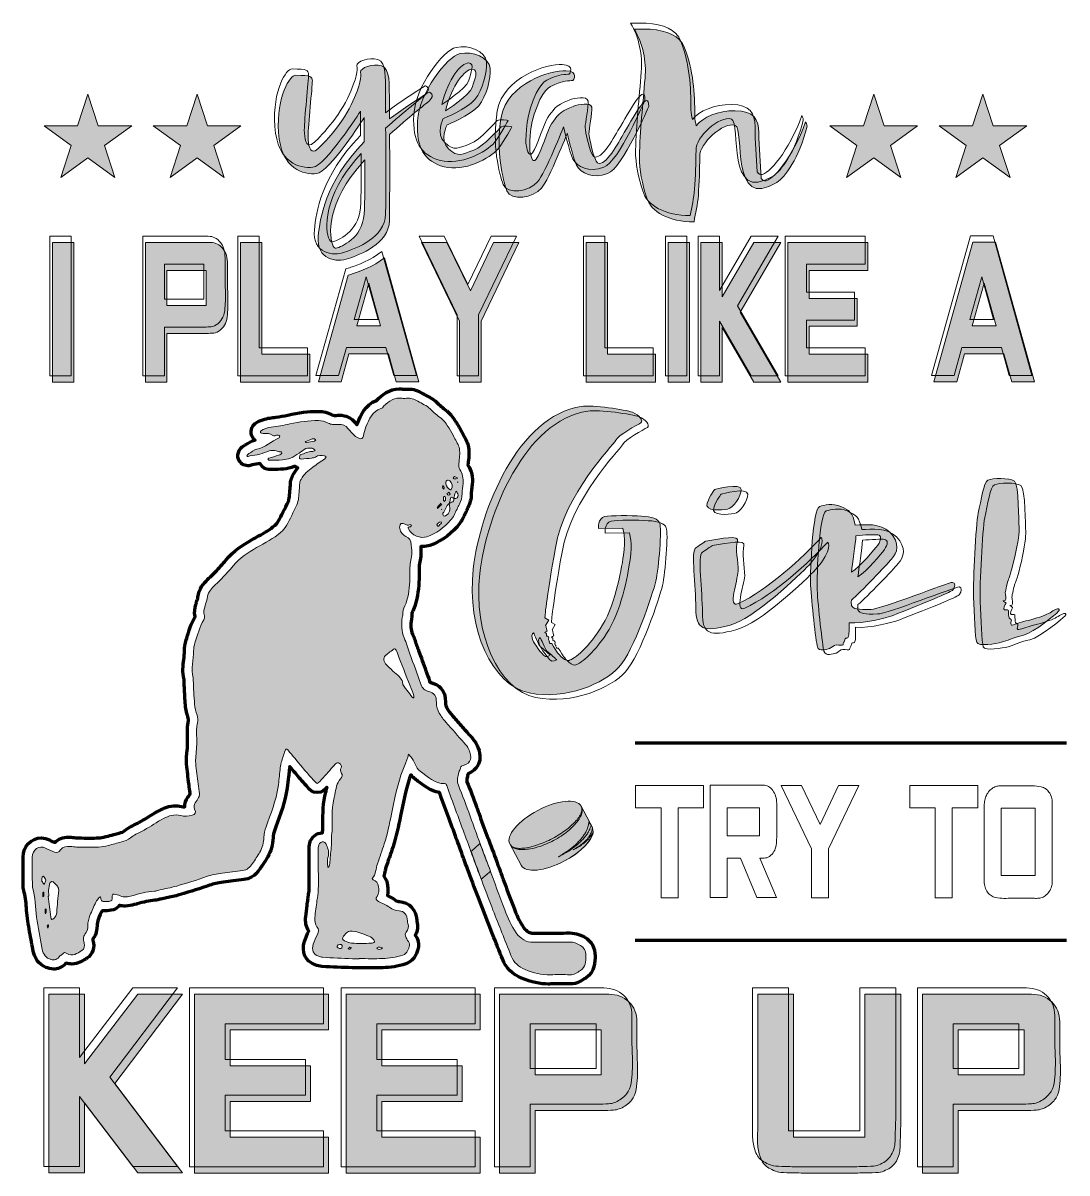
# Model space of a CAD drawing. Header units: inches. Extents: x 0.4 to 14.6, y -16.6 to -0.9.
import ezdxf

# ---------------------------------------------------------------- set-up
doc = ezdxf.new("R2010")
doc.units = ezdxf.units.IN
doc.header["$MEASUREMENT"] = 0
doc.layers.add('Layer 1', color=7, linetype='Continuous')

# ---------------------------------------------------------------- blocks, each defined once
blk = doc.blocks.new('block 3')
at = {"layer": 'Layer 1', "true_color": 0xff00ff}
h = blk.add_hatch(color=6, dxfattribs=at)
h.dxf.hatch_style = 2
h.paths.add_polyline_path([(2.568, -14.116), (1.643, -15.333), (2.568, -16.55), (1.956, -16.55), (1.233, -15.597), (1.233, -16.55), (0.746, -16.55), (0.746, -14.116), (1.233, -14.116), (1.233, -15.065), (1.956, -14.116)])
h = blk.add_hatch(color=6, dxfattribs=at)
h.dxf.hatch_style = 2
h.paths.add_polyline_path([(4.554, -16.067), (4.554, -16.554), (2.728, -16.554), (2.728, -14.119), (4.554, -14.119), (4.554, -14.606), (3.215, -14.606), (3.215, -15.093), (4.311, -15.093), (4.311, -15.58), (3.215, -15.58), (3.215, -16.067)])
h = blk.add_hatch(color=6, dxfattribs=at)
h.dxf.hatch_style = 2
h.paths.add_polyline_path([(6.62, -16.067), (6.62, -16.554), (4.794, -16.554), (4.794, -14.119), (6.62, -14.119), (6.62, -14.606), (5.281, -14.606), (5.281, -15.093), (6.376, -15.093), (6.376, -15.58), (5.281, -15.58), (5.281, -16.067)])
h = blk.add_hatch(color=6, dxfattribs=at)
h.dxf.hatch_style = 2
edge = h.paths.add_edge_path()
edge.add_spline(control_points=[(8.755, -14.728), (8.755, -14.837), (8.757, -14.945), (8.762, -15.051), (8.766, -15.158), (8.763, -15.266), (8.751, -15.375), (8.747, -15.435), (8.732, -15.486), (8.706, -15.528), (8.681, -15.57), (8.642, -15.608), (8.591, -15.643), (8.54, -15.675), (8.489, -15.693), (8.438, -15.697), (8.387, -15.7), (8.335, -15.702), (8.282, -15.702), (8.282, -15.702), (7.722, -15.702), (7.722, -15.702), (7.722, -15.702), (7.371, -15.702), (7.371, -15.702), (7.371, -15.702), (7.371, -16.554), (7.371, -16.554), (7.371, -16.554), (6.884, -16.554), (6.884, -16.554), (6.884, -16.554), (6.884, -14.119), (6.884, -14.119), (6.884, -14.119), (7.249, -14.119), (7.249, -14.119), (7.249, -14.119), (7.371, -14.119), (7.371, -14.119), (7.371, -14.119), (8.372, -14.119), (8.372, -14.119), (8.481, -14.119), (8.572, -14.154), (8.645, -14.224), (8.718, -14.293), (8.755, -14.384), (8.755, -14.495), (8.755, -14.495), (8.755, -14.728), (8.755, -14.728)], knot_values=[0, 0, 0, 0, 1, 1, 1, 2, 2, 2, 3, 3, 3, 4, 4, 4, 5, 5, 5, 6, 6, 6, 7, 7, 7, 8, 8, 8, 9, 9, 9, 10, 10, 10, 11, 11, 11, 12, 12, 12, 13, 13, 13, 14, 14, 14, 15, 15, 15, 16, 16, 16, 17, 17, 17, 17], degree=3, periodic=1)
h.paths.add_polyline_path([(8.268, -15.215), (8.268, -15.093), (8.268, -14.728), (8.268, -14.606), (7.371, -14.606), (7.371, -14.728), (7.371, -15.093), (7.371, -15.215)])
h = blk.add_hatch(color=6, dxfattribs=at)
h.dxf.hatch_style = 2
edge = h.paths.add_edge_path()
edge.add_spline(control_points=[(10.4, -15.928), (10.4, -15.928), (10.4, -14.119), (10.4, -14.119), (10.4, -14.119), (10.765, -14.119), (10.765, -14.119), (10.765, -14.119), (10.887, -14.119), (10.887, -14.119), (10.887, -14.119), (10.887, -16.067), (10.887, -16.067), (10.887, -16.067), (11.86, -16.067), (11.86, -16.067), (11.86, -16.067), (11.86, -14.119), (11.86, -14.119), (11.86, -14.119), (11.982, -14.119), (11.982, -14.119), (11.982, -14.119), (12.347, -14.119), (12.347, -14.119), (12.347, -14.119), (12.347, -15.928), (12.347, -15.928), (12.347, -15.937), (12.346, -15.959), (12.345, -15.992), (12.344, -16.026), (12.343, -16.062), (12.342, -16.102), (12.341, -16.141), (12.34, -16.178), (12.338, -16.211), (12.337, -16.245), (12.335, -16.266), (12.333, -16.276), (12.315, -16.347), (12.287, -16.403), (12.251, -16.443), (12.215, -16.482), (12.163, -16.513), (12.093, -16.536), (12.075, -16.543), (12.03, -16.548), (11.959, -16.55), (11.889, -16.553), (11.813, -16.554), (11.732, -16.554), (11.65, -16.554), (11.575, -16.554), (11.506, -16.554), (11.436, -16.554), (11.392, -16.554), (11.373, -16.554), (11.355, -16.554), (11.311, -16.554), (11.241, -16.554), (11.172, -16.554), (11.097, -16.554), (11.019, -16.554), (10.94, -16.554), (10.866, -16.553), (10.798, -16.55), (10.729, -16.548), (10.686, -16.543), (10.667, -16.536), (10.596, -16.513), (10.541, -16.485), (10.504, -16.451), (10.467, -16.418), (10.439, -16.365), (10.421, -16.293), (10.404, -16.233), (10.397, -16.171), (10.398, -16.109), (10.399, -16.046), (10.4, -15.986), (10.4, -15.928)], knot_values=[0, 0, 0, 0, 1, 1, 1, 2, 2, 2, 3, 3, 3, 4, 4, 4, 5, 5, 5, 6, 6, 6, 7, 7, 7, 8, 8, 8, 9, 9, 9, 10, 10, 10, 11, 11, 11, 12, 12, 12, 13, 13, 13, 14, 14, 14, 15, 15, 15, 16, 16, 16, 17, 17, 17, 18, 18, 18, 19, 19, 19, 20, 20, 20, 21, 21, 21, 22, 22, 22, 23, 23, 23, 24, 24, 24, 25, 25, 25, 26, 26, 26, 27, 27, 27, 27], degree=3, periodic=1)
h = blk.add_hatch(color=6, dxfattribs=at)
h.dxf.hatch_style = 2
edge = h.paths.add_edge_path()
edge.add_spline(control_points=[(14.514, -14.728), (14.514, -14.837), (14.516, -14.945), (14.521, -15.051), (14.525, -15.158), (14.522, -15.266), (14.51, -15.375), (14.505, -15.435), (14.49, -15.486), (14.465, -15.528), (14.439, -15.57), (14.401, -15.608), (14.35, -15.643), (14.299, -15.675), (14.248, -15.693), (14.197, -15.697), (14.146, -15.7), (14.094, -15.702), (14.041, -15.702), (14.041, -15.702), (13.481, -15.702), (13.481, -15.702), (13.481, -15.702), (13.129, -15.702), (13.129, -15.702), (13.129, -15.702), (13.129, -16.554), (13.129, -16.554), (13.129, -16.554), (12.643, -16.554), (12.643, -16.554), (12.643, -16.554), (12.643, -14.119), (12.643, -14.119), (12.643, -14.119), (13.008, -14.119), (13.008, -14.119), (13.008, -14.119), (13.129, -14.119), (13.129, -14.119), (13.129, -14.119), (14.131, -14.119), (14.131, -14.119), (14.24, -14.119), (14.331, -14.154), (14.404, -14.224), (14.477, -14.293), (14.514, -14.384), (14.514, -14.495), (14.514, -14.495), (14.514, -14.728), (14.514, -14.728)], knot_values=[0, 0, 0, 0, 1, 1, 1, 2, 2, 2, 3, 3, 3, 4, 4, 4, 5, 5, 5, 6, 6, 6, 7, 7, 7, 8, 8, 8, 9, 9, 9, 10, 10, 10, 11, 11, 11, 12, 12, 12, 13, 13, 13, 14, 14, 14, 15, 15, 15, 16, 16, 16, 17, 17, 17, 17], degree=3, periodic=1)
h.paths.add_polyline_path([(14.027, -15.215), (14.027, -15.093), (14.027, -14.728), (14.027, -14.606), (13.129, -14.606), (13.129, -14.728), (13.129, -15.093), (13.129, -15.215)])
at = {"layer": 'Layer 1', "lineweight": 0}
for points in [[(2.568, -14.116), (1.643, -15.333), (2.568, -16.55), (1.956, -16.55), (1.233, -15.597), (1.233, -16.55), (0.746, -16.55), (0.746, -14.116), (1.233, -14.116), (1.233, -15.065), (1.956, -14.116), (2.568, -14.116)], [(4.554, -16.067), (4.554, -16.554), (2.728, -16.554), (2.728, -14.119), (4.554, -14.119), (4.554, -14.606), (3.215, -14.606), (3.215, -15.093), (4.311, -15.093), (4.311, -15.58), (3.215, -15.58), (3.215, -16.067), (4.554, -16.067)], [(6.62, -16.067), (6.62, -16.554), (4.794, -16.554), (4.794, -14.119), (6.62, -14.119), (6.62, -14.606), (5.281, -14.606), (5.281, -15.093), (6.376, -15.093), (6.376, -15.58), (5.281, -15.58), (5.281, -16.067), (6.62, -16.067)], [(8.268, -15.215), (8.268, -15.093), (8.268, -14.728), (8.268, -14.606), (7.371, -14.606), (7.371, -14.728), (7.371, -15.093), (7.371, -15.215), (8.268, -15.215)], [(14.027, -15.215), (14.027, -15.093), (14.027, -14.728), (14.027, -14.606), (13.129, -14.606), (13.129, -14.728), (13.129, -15.093), (13.129, -15.215), (14.027, -15.215)]]:
    blk.add_lwpolyline(points, dxfattribs=at)
for points, knots in [([(8.755, -14.728), (8.755, -14.837), (8.757, -14.945), (8.762, -15.051), (8.766, -15.158), (8.763, -15.266), (8.751, -15.375), (8.747, -15.435), (8.732, -15.486), (8.706, -15.528), (8.681, -15.57), (8.642, -15.608), (8.591, -15.643), (8.54, -15.675), (8.489, -15.693), (8.438, -15.697), (8.387, -15.7), (8.335, -15.702), (8.282, -15.702), (8.282, -15.702), (7.722, -15.702), (7.722, -15.702), (7.722, -15.702), (7.371, -15.702), (7.371, -15.702), (7.371, -15.702), (7.371, -16.554), (7.371, -16.554), (7.371, -16.554), (6.884, -16.554), (6.884, -16.554), (6.884, -16.554), (6.884, -14.119), (6.884, -14.119), (6.884, -14.119), (7.249, -14.119), (7.249, -14.119), (7.249, -14.119), (7.371, -14.119), (7.371, -14.119), (7.371, -14.119), (8.372, -14.119), (8.372, -14.119), (8.481, -14.119), (8.572, -14.154), (8.645, -14.224), (8.718, -14.293), (8.755, -14.384), (8.755, -14.495), (8.755, -14.495), (8.755, -14.728), (8.755, -14.728)], [0, 0, 0, 0, 1, 1, 1, 2, 2, 2, 3, 3, 3, 4, 4, 4, 5, 5, 5, 6, 6, 6, 7, 7, 7, 8, 8, 8, 9, 9, 9, 10, 10, 10, 11, 11, 11, 12, 12, 12, 13, 13, 13, 14, 14, 14, 15, 15, 15, 16, 16, 16, 17, 17, 17, 17]), ([(10.4, -15.928), (10.4, -15.928), (10.4, -14.119), (10.4, -14.119), (10.4, -14.119), (10.765, -14.119), (10.765, -14.119), (10.765, -14.119), (10.887, -14.119), (10.887, -14.119), (10.887, -14.119), (10.887, -16.067), (10.887, -16.067), (10.887, -16.067), (11.86, -16.067), (11.86, -16.067), (11.86, -16.067), (11.86, -14.119), (11.86, -14.119), (11.86, -14.119), (11.982, -14.119), (11.982, -14.119), (11.982, -14.119), (12.347, -14.119), (12.347, -14.119), (12.347, -14.119), (12.347, -15.928), (12.347, -15.928), (12.347, -15.937), (12.346, -15.959), (12.345, -15.992), (12.344, -16.026), (12.343, -16.062), (12.342, -16.102), (12.341, -16.141), (12.34, -16.178), (12.338, -16.211), (12.337, -16.245), (12.335, -16.266), (12.333, -16.276), (12.315, -16.347), (12.287, -16.403), (12.251, -16.443), (12.215, -16.482), (12.163, -16.513), (12.093, -16.536), (12.075, -16.543), (12.03, -16.548), (11.959, -16.55), (11.889, -16.553), (11.813, -16.554), (11.732, -16.554), (11.65, -16.554), (11.575, -16.554), (11.506, -16.554), (11.436, -16.554), (11.392, -16.554), (11.373, -16.554), (11.355, -16.554), (11.311, -16.554), (11.241, -16.554), (11.172, -16.554), (11.097, -16.554), (11.019, -16.554), (10.94, -16.554), (10.866, -16.553), (10.798, -16.55), (10.729, -16.548), (10.686, -16.543), (10.667, -16.536), (10.596, -16.513), (10.541, -16.485), (10.504, -16.451), (10.467, -16.418), (10.439, -16.365), (10.421, -16.293), (10.404, -16.233), (10.397, -16.171), (10.398, -16.109), (10.399, -16.046), (10.4, -15.986), (10.4, -15.928)], [0, 0, 0, 0, 1, 1, 1, 2, 2, 2, 3, 3, 3, 4, 4, 4, 5, 5, 5, 6, 6, 6, 7, 7, 7, 8, 8, 8, 9, 9, 9, 10, 10, 10, 11, 11, 11, 12, 12, 12, 13, 13, 13, 14, 14, 14, 15, 15, 15, 16, 16, 16, 17, 17, 17, 18, 18, 18, 19, 19, 19, 20, 20, 20, 21, 21, 21, 22, 22, 22, 23, 23, 23, 24, 24, 24, 25, 25, 25, 26, 26, 26, 27, 27, 27, 27]), ([(14.514, -14.728), (14.514, -14.837), (14.516, -14.945), (14.521, -15.051), (14.525, -15.158), (14.522, -15.266), (14.51, -15.375), (14.505, -15.435), (14.49, -15.486), (14.465, -15.528), (14.439, -15.57), (14.401, -15.608), (14.35, -15.643), (14.299, -15.675), (14.248, -15.693), (14.197, -15.697), (14.146, -15.7), (14.094, -15.702), (14.041, -15.702), (14.041, -15.702), (13.481, -15.702), (13.481, -15.702), (13.481, -15.702), (13.129, -15.702), (13.129, -15.702), (13.129, -15.702), (13.129, -16.554), (13.129, -16.554), (13.129, -16.554), (12.643, -16.554), (12.643, -16.554), (12.643, -16.554), (12.643, -14.119), (12.643, -14.119), (12.643, -14.119), (13.008, -14.119), (13.008, -14.119), (13.008, -14.119), (13.129, -14.119), (13.129, -14.119), (13.129, -14.119), (14.131, -14.119), (14.131, -14.119), (14.24, -14.119), (14.331, -14.154), (14.404, -14.224), (14.477, -14.293), (14.514, -14.384), (14.514, -14.495), (14.514, -14.495), (14.514, -14.728), (14.514, -14.728)], [0, 0, 0, 0, 1, 1, 1, 2, 2, 2, 3, 3, 3, 4, 4, 4, 5, 5, 5, 6, 6, 6, 7, 7, 7, 8, 8, 8, 9, 9, 9, 10, 10, 10, 11, 11, 11, 12, 12, 12, 13, 13, 13, 14, 14, 14, 15, 15, 15, 16, 16, 16, 17, 17, 17, 17])]:
    blk.add_open_spline(points, degree=3, knots=knots, dxfattribs=at)
blk = doc.blocks.new('block 4')
at = {"layer": 'Layer 1', "lineweight": 0}
for points in [[(2.5, -14.03), (1.575, -15.247), (2.5, -16.465), (1.888, -16.465), (1.164, -15.512), (1.164, -16.465), (0.677, -16.465), (0.677, -14.03), (1.164, -14.03), (1.164, -14.98), (1.888, -14.03), (2.5, -14.03)], [(4.485, -15.981), (4.485, -16.468), (2.66, -16.468), (2.66, -14.034), (4.485, -14.034), (4.485, -14.52), (3.147, -14.52), (3.147, -15.007), (4.242, -15.007), (4.242, -15.494), (3.147, -15.494), (3.147, -15.981), (4.485, -15.981)], [(6.551, -15.981), (6.551, -16.468), (4.725, -16.468), (4.725, -14.034), (6.551, -14.034), (6.551, -14.52), (5.212, -14.52), (5.212, -15.007), (6.308, -15.007), (6.308, -15.494), (5.212, -15.494), (5.212, -15.981), (6.551, -15.981)], [(8.199, -15.129), (8.199, -15.007), (8.199, -14.642), (8.199, -14.52), (7.302, -14.52), (7.302, -14.642), (7.302, -15.007), (7.302, -15.129), (8.199, -15.129)], [(13.958, -15.129), (13.958, -15.007), (13.958, -14.642), (13.958, -14.52), (13.061, -14.52), (13.061, -14.642), (13.061, -15.007), (13.061, -15.129), (13.958, -15.129)]]:
    blk.add_lwpolyline(points, dxfattribs=at)
for points, knots in [([(8.686, -14.642), (8.686, -14.751), (8.688, -14.859), (8.693, -14.966), (8.698, -15.072), (8.694, -15.18), (8.683, -15.289), (8.678, -15.349), (8.663, -15.4), (8.638, -15.442), (8.612, -15.484), (8.574, -15.522), (8.523, -15.557), (8.472, -15.589), (8.421, -15.607), (8.37, -15.611), (8.319, -15.614), (8.267, -15.616), (8.213, -15.616), (8.213, -15.616), (7.653, -15.616), (7.653, -15.616), (7.653, -15.616), (7.302, -15.616), (7.302, -15.616), (7.302, -15.616), (7.302, -16.468), (7.302, -16.468), (7.302, -16.468), (6.815, -16.468), (6.815, -16.468), (6.815, -16.468), (6.815, -14.034), (6.815, -14.034), (6.815, -14.034), (7.18, -14.034), (7.18, -14.034), (7.18, -14.034), (7.302, -14.034), (7.302, -14.034), (7.302, -14.034), (8.304, -14.034), (8.304, -14.034), (8.413, -14.034), (8.504, -14.068), (8.577, -14.138), (8.65, -14.207), (8.686, -14.298), (8.686, -14.409), (8.686, -14.409), (8.686, -14.642), (8.686, -14.642)], [0, 0, 0, 0, 1, 1, 1, 2, 2, 2, 3, 3, 3, 4, 4, 4, 5, 5, 5, 6, 6, 6, 7, 7, 7, 8, 8, 8, 9, 9, 9, 10, 10, 10, 11, 11, 11, 12, 12, 12, 13, 13, 13, 14, 14, 14, 15, 15, 15, 16, 16, 16, 17, 17, 17, 17]), ([(10.331, -15.842), (10.331, -15.842), (10.331, -14.034), (10.331, -14.034), (10.331, -14.034), (10.696, -14.034), (10.696, -14.034), (10.696, -14.034), (10.818, -14.034), (10.818, -14.034), (10.818, -14.034), (10.818, -15.981), (10.818, -15.981), (10.818, -15.981), (11.792, -15.981), (11.792, -15.981), (11.792, -15.981), (11.792, -14.034), (11.792, -14.034), (11.792, -14.034), (11.913, -14.034), (11.913, -14.034), (11.913, -14.034), (12.279, -14.034), (12.279, -14.034), (12.279, -14.034), (12.279, -15.842), (12.279, -15.842), (12.279, -15.851), (12.278, -15.873), (12.277, -15.906), (12.276, -15.94), (12.274, -15.977), (12.273, -16.016), (12.272, -16.055), (12.271, -16.092), (12.27, -16.126), (12.269, -16.159), (12.267, -16.181), (12.265, -16.19), (12.246, -16.262), (12.219, -16.317), (12.183, -16.357), (12.147, -16.396), (12.094, -16.428), (12.025, -16.451), (12.006, -16.458), (11.961, -16.462), (11.891, -16.465), (11.82, -16.467), (11.744, -16.468), (11.663, -16.468), (11.582, -16.468), (11.506, -16.468), (11.437, -16.468), (11.367, -16.468), (11.323, -16.468), (11.305, -16.468), (11.286, -16.468), (11.242, -16.468), (11.173, -16.468), (11.103, -16.468), (11.029, -16.468), (10.95, -16.468), (10.871, -16.468), (10.798, -16.467), (10.729, -16.465), (10.661, -16.462), (10.617, -16.458), (10.599, -16.451), (10.527, -16.428), (10.472, -16.399), (10.435, -16.366), (10.398, -16.332), (10.37, -16.279), (10.352, -16.207), (10.336, -16.147), (10.328, -16.086), (10.329, -16.023), (10.33, -15.96), (10.331, -15.9), (10.331, -15.842)], [0, 0, 0, 0, 1, 1, 1, 2, 2, 2, 3, 3, 3, 4, 4, 4, 5, 5, 5, 6, 6, 6, 7, 7, 7, 8, 8, 8, 9, 9, 9, 10, 10, 10, 11, 11, 11, 12, 12, 12, 13, 13, 13, 14, 14, 14, 15, 15, 15, 16, 16, 16, 17, 17, 17, 18, 18, 18, 19, 19, 19, 20, 20, 20, 21, 21, 21, 22, 22, 22, 23, 23, 23, 24, 24, 24, 25, 25, 25, 26, 26, 26, 27, 27, 27, 27]), ([(14.445, -14.642), (14.445, -14.751), (14.447, -14.859), (14.452, -14.966), (14.457, -15.072), (14.453, -15.18), (14.442, -15.289), (14.437, -15.349), (14.422, -15.4), (14.396, -15.442), (14.371, -15.484), (14.333, -15.522), (14.282, -15.557), (14.231, -15.589), (14.179, -15.607), (14.129, -15.611), (14.077, -15.614), (14.025, -15.616), (13.972, -15.616), (13.972, -15.616), (13.412, -15.616), (13.412, -15.616), (13.412, -15.616), (13.061, -15.616), (13.061, -15.616), (13.061, -15.616), (13.061, -16.468), (13.061, -16.468), (13.061, -16.468), (12.574, -16.468), (12.574, -16.468), (12.574, -16.468), (12.574, -14.034), (12.574, -14.034), (12.574, -14.034), (12.939, -14.034), (12.939, -14.034), (12.939, -14.034), (13.061, -14.034), (13.061, -14.034), (13.061, -14.034), (14.062, -14.034), (14.062, -14.034), (14.171, -14.034), (14.262, -14.068), (14.335, -14.138), (14.408, -14.207), (14.445, -14.298), (14.445, -14.409), (14.445, -14.409), (14.445, -14.642), (14.445, -14.642)], [0, 0, 0, 0, 1, 1, 1, 2, 2, 2, 3, 3, 3, 4, 4, 4, 5, 5, 5, 6, 6, 6, 7, 7, 7, 8, 8, 8, 9, 9, 9, 10, 10, 10, 11, 11, 11, 12, 12, 12, 13, 13, 13, 14, 14, 14, 15, 15, 15, 16, 16, 16, 17, 17, 17, 17])]:
    blk.add_open_spline(points, degree=3, knots=knots, dxfattribs=at)
blk = doc.blocks.new('block 5')
at = {"layer": 'Layer 1', "true_color": 0xff00ff}
h = blk.add_hatch(color=6, dxfattribs=at)
h.dxf.hatch_style = 2
edge = h.paths.add_edge_path()
edge.add_spline(control_points=[(11.073, -2.298), (10.965, -2.73), (10.769, -2.995), (10.661, -3.062), (10.014, -3.46), (10.229, -2.338), (10.092, -2.285), (9.935, -2.231), (9.602, -2.53), (9.611, -2.71), (9.611, -2.889), (9.602, -3.062), (9.592, -3.241), (9.582, -3.36), (9.553, -3.48), (9.533, -3.6), (9.19, -3.593), (8.944, -3.473), (8.886, -3.261), (8.827, -3.082), (8.788, -2.896), (8.788, -2.71), (8.797, -2.358), (8.837, -1.999), (8.866, -1.64), (8.886, -1.415), (8.837, -1.169), (8.719, -0.976), (8.788, -0.976), (8.866, -0.976), (8.935, -0.976), (9.17, -0.996), (9.337, -1.056), (9.405, -1.229), (9.523, -1.534), (9.543, -1.846), (9.543, -2.158), (9.543, -2.205), (9.553, -2.251), (9.562, -2.291), (9.651, -2.172), (9.866, -2.085), (10.092, -2.085), (10.347, -2.085), (10.416, -2.212), (10.416, -2.384), (10.416, -2.59), (10.435, -2.796), (10.445, -3.002), (10.445, -3.008), (10.465, -3.035), (10.494, -3.042), (10.602, -3.042), (10.877, -2.723), (11.053, -2.238), (11.053, -2.238), (11.073, -2.271), (11.073, -2.298)], knot_values=[0, 0, 0, 0, 1, 1, 1, 2, 2, 2, 3, 3, 3, 4, 4, 4, 5, 5, 5, 6, 6, 6, 7, 7, 7, 8, 8, 8, 9, 9, 9, 10, 10, 10, 11, 11, 11, 12, 12, 12, 13, 13, 13, 14, 14, 14, 15, 15, 15, 16, 16, 16, 17, 17, 17, 18, 18, 18, 19, 19, 19, 19], degree=3, periodic=1)
h = blk.add_hatch(color=6, dxfattribs=at)
h.dxf.hatch_style = 2
edge = h.paths.add_edge_path()
edge.add_spline(control_points=[(7.052, -2.305), (7.052, -2.305), (6.963, -2.477), (6.865, -2.603), (6.758, -2.736), (6.395, -2.922), (6.13, -2.849), (5.865, -2.776), (5.747, -2.603), (5.767, -2.225), (5.787, -1.846), (6.169, -1.342), (6.346, -1.308), (6.512, -1.269), (6.748, -1.362), (6.758, -1.508), (6.767, -1.654), (6.708, -1.88), (6.601, -2.019), (6.483, -2.152), (6.169, -2.278), (6.169, -2.278), (6.169, -2.278), (6.061, -2.484), (6.189, -2.603), (6.316, -2.73), (6.385, -2.676), (6.532, -2.623), (6.679, -2.564), (6.875, -2.331), (6.905, -2.305), (6.934, -2.278), (7.052, -2.305), (7.052, -2.305)], knot_values=[0, 0, 0, 0, 1, 1, 1, 2, 2, 2, 3, 3, 3, 4, 4, 4, 5, 5, 5, 6, 6, 6, 7, 7, 7, 8, 8, 8, 9, 9, 9, 10, 10, 10, 11, 11, 11, 11], degree=3, periodic=1)
edge = h.paths.add_edge_path()
edge.add_spline(control_points=[(6.149, -2.085), (6.149, -2.085), (6.483, -1.873), (6.512, -1.767), (6.542, -1.66), (6.61, -1.521), (6.512, -1.521), (6.414, -1.521), (6.238, -1.727), (6.149, -2.085)], knot_values=[0, 0, 0, 0, 1, 1, 1, 2, 2, 2, 3, 3, 3, 3], degree=3, periodic=1)
h = blk.add_hatch(color=6, dxfattribs=at)
h.dxf.hatch_style = 2
edge = h.paths.add_edge_path()
edge.add_spline(control_points=[(5.924, -1.953), (5.875, -1.999), (5.64, -2.178), (5.385, -2.411), (5.394, -2.829), (5.385, -3.374), (5.385, -3.58), (5.375, -3.905), (4.982, -4.044), (4.825, -4.098), (4.669, -4.157), (4.384, -4.118), (4.414, -3.792), (4.443, -3.56), (4.492, -3.075), (5.041, -2.51), (5.041, -2.318), (5.041, -2.178), (5.041, -2.178), (5.041, -2.178), (4.561, -2.929), (4.394, -2.942), (4.217, -2.955), (3.913, -2.896), (3.874, -2.384), (3.845, -1.88), (4.031, -1.601), (4.109, -1.601), (4.325, -1.607), (4.325, -1.614), (4.335, -1.68), (4.335, -1.747), (4.276, -2.305), (4.276, -2.431), (4.276, -2.557), (4.306, -2.67), (4.374, -2.63), (4.443, -2.59), (4.718, -2.298), (4.865, -2.006), (5.002, -1.707), (5.002, -1.627), (4.992, -1.561), (4.982, -1.501), (5.159, -1.441), (5.277, -1.474), (5.404, -1.508), (5.375, -1.767), (5.385, -1.873), (5.385, -1.906), (5.385, -2.032), (5.385, -2.198), (5.541, -2.079), (5.718, -1.959), (5.924, -1.833), (5.924, -1.833), (6.022, -1.86), (5.924, -1.953)], knot_values=[0, 0, 0, 0, 1, 1, 1, 2, 2, 2, 3, 3, 3, 4, 4, 4, 5, 5, 5, 6, 6, 6, 7, 7, 7, 8, 8, 8, 9, 9, 9, 10, 10, 10, 11, 11, 11, 12, 12, 12, 13, 13, 13, 14, 14, 14, 15, 15, 15, 16, 16, 16, 17, 17, 17, 18, 18, 18, 19, 19, 19, 19], degree=3, periodic=1)
edge = h.paths.add_edge_path()
edge.add_spline(control_points=[(5.051, -2.756), (4.953, -2.862), (4.865, -2.975), (4.796, -3.082), (4.482, -3.586), (4.59, -3.985), (4.659, -3.958), (4.727, -3.938), (5.012, -3.832), (5.041, -3.493), (5.051, -3.334), (5.051, -3.028), (5.051, -2.756)], knot_values=[0, 0, 0, 0, 1, 1, 1, 2, 2, 2, 3, 3, 3, 4, 4, 4, 4], degree=3, periodic=1)
h = blk.add_hatch(color=6, dxfattribs=at)
h.dxf.hatch_style = 2
edge = h.paths.add_edge_path()
edge.add_spline(control_points=[(7.66, -1.72), (7.601, -1.747), (7.503, -1.747), (7.395, -2.026), (7.277, -2.305), (7.297, -2.603), (7.297, -2.637), (7.307, -2.67), (7.326, -2.823), (7.385, -2.743), (7.444, -2.663), (7.552, -2.318), (7.591, -2.265), (7.67, -2.165), (7.679, -2.105), (7.885, -2.026), (7.954, -1.999), (8.131, -1.966), (8.14, -2.039), (8.15, -2.112), (8.101, -2.344), (8.101, -2.398), (8.101, -2.444), (8.17, -2.769), (8.219, -2.796), (8.327, -2.856), (8.503, -2.517), (8.582, -2.384), (8.748, -2.105), (8.915, -1.793), (8.915, -2.026), (8.915, -2.026), (8.562, -2.862), (8.356, -2.942), (8.15, -3.022), (7.993, -2.935), (7.934, -2.829), (7.885, -2.73), (7.807, -2.391), (7.807, -2.391), (7.807, -2.391), (7.562, -3.015), (7.454, -3.141), (7.346, -3.274), (7.042, -3.321), (6.983, -3.175), (6.934, -3.035), (6.826, -2.637), (6.905, -2.172), (6.993, -1.707), (7.591, -1.528), (7.787, -1.541), (7.974, -1.547), (7.885, -1.674), (7.885, -1.674), (7.846, -1.674), (7.709, -1.687), (7.66, -1.72)], knot_values=[0, 0, 0, 0, 1, 1, 1, 2, 2, 2, 3, 3, 3, 4, 4, 4, 5, 5, 5, 6, 6, 6, 7, 7, 7, 8, 8, 8, 9, 9, 9, 10, 10, 10, 11, 11, 11, 12, 12, 12, 13, 13, 13, 14, 14, 14, 15, 15, 15, 16, 16, 16, 17, 17, 17, 18, 18, 18, 19, 19, 19, 19], degree=3, periodic=1)
at = {"layer": 'Layer 1', "lineweight": 0}
for points, knots in [([(11.073, -2.298), (10.965, -2.73), (10.769, -2.995), (10.661, -3.062), (10.014, -3.46), (10.229, -2.338), (10.092, -2.285), (9.935, -2.231), (9.602, -2.53), (9.611, -2.71), (9.611, -2.889), (9.602, -3.062), (9.592, -3.241), (9.582, -3.36), (9.553, -3.48), (9.533, -3.6), (9.19, -3.593), (8.944, -3.473), (8.886, -3.261), (8.827, -3.082), (8.788, -2.896), (8.788, -2.71), (8.797, -2.358), (8.837, -1.999), (8.866, -1.64), (8.886, -1.415), (8.837, -1.169), (8.719, -0.976), (8.788, -0.976), (8.866, -0.976), (8.935, -0.976), (9.17, -0.996), (9.337, -1.056), (9.405, -1.229), (9.523, -1.534), (9.543, -1.846), (9.543, -2.158), (9.543, -2.205), (9.553, -2.251), (9.562, -2.291), (9.651, -2.172), (9.866, -2.085), (10.092, -2.085), (10.347, -2.085), (10.416, -2.212), (10.416, -2.384), (10.416, -2.59), (10.435, -2.796), (10.445, -3.002), (10.445, -3.008), (10.465, -3.035), (10.494, -3.042), (10.602, -3.042), (10.877, -2.723), (11.053, -2.238), (11.053, -2.238), (11.073, -2.271), (11.073, -2.298)], [0, 0, 0, 0, 1, 1, 1, 2, 2, 2, 3, 3, 3, 4, 4, 4, 5, 5, 5, 6, 6, 6, 7, 7, 7, 8, 8, 8, 9, 9, 9, 10, 10, 10, 11, 11, 11, 12, 12, 12, 13, 13, 13, 14, 14, 14, 15, 15, 15, 16, 16, 16, 17, 17, 17, 18, 18, 18, 19, 19, 19, 19]), ([(7.052, -2.305), (7.052, -2.305), (6.963, -2.477), (6.865, -2.603), (6.758, -2.736), (6.395, -2.922), (6.13, -2.849), (5.865, -2.776), (5.747, -2.603), (5.767, -2.225), (5.787, -1.846), (6.169, -1.342), (6.346, -1.308), (6.512, -1.269), (6.748, -1.362), (6.758, -1.508), (6.767, -1.654), (6.708, -1.88), (6.601, -2.019), (6.483, -2.152), (6.169, -2.278), (6.169, -2.278), (6.169, -2.278), (6.061, -2.484), (6.189, -2.603), (6.316, -2.73), (6.385, -2.676), (6.532, -2.623), (6.679, -2.564), (6.875, -2.331), (6.905, -2.305), (6.934, -2.278), (7.052, -2.305), (7.052, -2.305)], [0, 0, 0, 0, 1, 1, 1, 2, 2, 2, 3, 3, 3, 4, 4, 4, 5, 5, 5, 6, 6, 6, 7, 7, 7, 8, 8, 8, 9, 9, 9, 10, 10, 10, 11, 11, 11, 11]), ([(5.924, -1.953), (5.875, -1.999), (5.64, -2.178), (5.385, -2.411), (5.394, -2.829), (5.385, -3.374), (5.385, -3.58), (5.375, -3.905), (4.982, -4.044), (4.825, -4.098), (4.669, -4.157), (4.384, -4.118), (4.414, -3.792), (4.443, -3.56), (4.492, -3.075), (5.041, -2.51), (5.041, -2.318), (5.041, -2.178), (5.041, -2.178), (5.041, -2.178), (4.561, -2.929), (4.394, -2.942), (4.217, -2.955), (3.913, -2.896), (3.874, -2.384), (3.845, -1.88), (4.031, -1.601), (4.109, -1.601), (4.325, -1.607), (4.325, -1.614), (4.335, -1.68), (4.335, -1.747), (4.276, -2.305), (4.276, -2.431), (4.276, -2.557), (4.306, -2.67), (4.374, -2.63), (4.443, -2.59), (4.718, -2.298), (4.865, -2.006), (5.002, -1.707), (5.002, -1.627), (4.992, -1.561), (4.982, -1.501), (5.159, -1.441), (5.277, -1.474), (5.404, -1.508), (5.375, -1.767), (5.385, -1.873), (5.385, -1.906), (5.385, -2.032), (5.385, -2.198), (5.541, -2.079), (5.718, -1.959), (5.924, -1.833), (5.924, -1.833), (6.022, -1.86), (5.924, -1.953)], [0, 0, 0, 0, 1, 1, 1, 2, 2, 2, 3, 3, 3, 4, 4, 4, 5, 5, 5, 6, 6, 6, 7, 7, 7, 8, 8, 8, 9, 9, 9, 10, 10, 10, 11, 11, 11, 12, 12, 12, 13, 13, 13, 14, 14, 14, 15, 15, 15, 16, 16, 16, 17, 17, 17, 18, 18, 18, 19, 19, 19, 19]), ([(6.149, -2.085), (6.149, -2.085), (6.483, -1.873), (6.512, -1.767), (6.542, -1.66), (6.61, -1.521), (6.512, -1.521), (6.414, -1.521), (6.238, -1.727), (6.149, -2.085)], [0, 0, 0, 0, 1, 1, 1, 2, 2, 2, 3, 3, 3, 3]), ([(7.66, -1.72), (7.601, -1.747), (7.503, -1.747), (7.395, -2.026), (7.277, -2.305), (7.297, -2.603), (7.297, -2.637), (7.307, -2.67), (7.326, -2.823), (7.385, -2.743), (7.444, -2.663), (7.552, -2.318), (7.591, -2.265), (7.67, -2.165), (7.679, -2.105), (7.885, -2.026), (7.954, -1.999), (8.131, -1.966), (8.14, -2.039), (8.15, -2.112), (8.101, -2.344), (8.101, -2.398), (8.101, -2.444), (8.17, -2.769), (8.219, -2.796), (8.327, -2.856), (8.503, -2.517), (8.582, -2.384), (8.748, -2.105), (8.915, -1.793), (8.915, -2.026), (8.915, -2.026), (8.562, -2.862), (8.356, -2.942), (8.15, -3.022), (7.993, -2.935), (7.934, -2.829), (7.885, -2.73), (7.807, -2.391), (7.807, -2.391), (7.807, -2.391), (7.562, -3.015), (7.454, -3.141), (7.346, -3.274), (7.042, -3.321), (6.983, -3.175), (6.934, -3.035), (6.826, -2.637), (6.905, -2.172), (6.993, -1.707), (7.591, -1.528), (7.787, -1.541), (7.974, -1.547), (7.885, -1.674), (7.885, -1.674), (7.846, -1.674), (7.709, -1.687), (7.66, -1.72)], [0, 0, 0, 0, 1, 1, 1, 2, 2, 2, 3, 3, 3, 4, 4, 4, 5, 5, 5, 6, 6, 6, 7, 7, 7, 8, 8, 8, 9, 9, 9, 10, 10, 10, 11, 11, 11, 12, 12, 12, 13, 13, 13, 14, 14, 14, 15, 15, 15, 16, 16, 16, 17, 17, 17, 18, 18, 18, 19, 19, 19, 19]), ([(5.051, -2.756), (4.953, -2.862), (4.865, -2.975), (4.796, -3.082), (4.482, -3.586), (4.59, -3.985), (4.659, -3.958), (4.727, -3.938), (5.012, -3.832), (5.041, -3.493), (5.051, -3.334), (5.051, -3.028), (5.051, -2.756)], [0, 0, 0, 0, 1, 1, 1, 2, 2, 2, 3, 3, 3, 4, 4, 4, 4])]:
    blk.add_open_spline(points, degree=3, knots=knots, dxfattribs=at)
blk = doc.blocks.new('block 6')
at = {"layer": 'Layer 1', "lineweight": 0}
for points, knots in [([(11.021, -2.212), (10.913, -2.644), (10.717, -2.909), (10.609, -2.976), (9.962, -3.374), (10.178, -2.252), (10.041, -2.199), (9.884, -2.146), (9.55, -2.445), (9.56, -2.624), (9.56, -2.803), (9.55, -2.976), (9.54, -3.155), (9.531, -3.275), (9.501, -3.394), (9.482, -3.514), (9.138, -3.507), (8.893, -3.388), (8.834, -3.175), (8.775, -2.996), (8.736, -2.81), (8.736, -2.624), (8.746, -2.272), (8.785, -1.913), (8.815, -1.555), (8.834, -1.329), (8.785, -1.083), (8.667, -0.891), (8.736, -0.891), (8.815, -0.891), (8.883, -0.891), (9.119, -0.911), (9.285, -0.97), (9.354, -1.143), (9.472, -1.448), (9.491, -1.761), (9.491, -2.073), (9.491, -2.119), (9.501, -2.166), (9.511, -2.206), (9.599, -2.086), (9.815, -2), (10.041, -2), (10.296, -2), (10.364, -2.126), (10.364, -2.299), (10.364, -2.504), (10.384, -2.71), (10.394, -2.916), (10.394, -2.923), (10.413, -2.949), (10.443, -2.956), (10.551, -2.956), (10.825, -2.637), (11.002, -2.152), (11.002, -2.152), (11.021, -2.186), (11.021, -2.212)], [0, 0, 0, 0, 1, 1, 1, 2, 2, 2, 3, 3, 3, 4, 4, 4, 5, 5, 5, 6, 6, 6, 7, 7, 7, 8, 8, 8, 9, 9, 9, 10, 10, 10, 11, 11, 11, 12, 12, 12, 13, 13, 13, 14, 14, 14, 15, 15, 15, 16, 16, 16, 17, 17, 17, 18, 18, 18, 19, 19, 19, 19]), ([(7, -2.219), (7, -2.219), (6.912, -2.391), (6.814, -2.518), (6.706, -2.65), (6.343, -2.836), (6.078, -2.763), (5.814, -2.69), (5.696, -2.518), (5.716, -2.139), (5.735, -1.761), (6.118, -1.256), (6.294, -1.223), (6.461, -1.183), (6.696, -1.276), (6.706, -1.422), (6.716, -1.568), (6.657, -1.794), (6.549, -1.933), (6.431, -2.066), (6.118, -2.192), (6.118, -2.192), (6.118, -2.192), (6.01, -2.398), (6.137, -2.518), (6.265, -2.644), (6.333, -2.591), (6.481, -2.538), (6.628, -2.478), (6.824, -2.245), (6.853, -2.219), (6.883, -2.192), (7, -2.219), (7, -2.219)], [0, 0, 0, 0, 1, 1, 1, 2, 2, 2, 3, 3, 3, 4, 4, 4, 5, 5, 5, 6, 6, 6, 7, 7, 7, 8, 8, 8, 9, 9, 9, 10, 10, 10, 11, 11, 11, 11]), ([(5.872, -1.867), (5.823, -1.913), (5.588, -2.093), (5.333, -2.325), (5.343, -2.743), (5.333, -3.288), (5.333, -3.494), (5.323, -3.819), (4.931, -3.959), (4.774, -4.012), (4.617, -4.072), (4.333, -4.032), (4.362, -3.706), (4.392, -3.474), (4.441, -2.989), (4.99, -2.425), (4.99, -2.232), (4.99, -2.093), (4.99, -2.093), (4.99, -2.093), (4.509, -2.843), (4.342, -2.856), (4.166, -2.87), (3.862, -2.81), (3.823, -2.299), (3.793, -1.794), (3.98, -1.515), (4.058, -1.515), (4.274, -1.522), (4.274, -1.528), (4.284, -1.595), (4.284, -1.661), (4.225, -2.219), (4.225, -2.345), (4.225, -2.471), (4.254, -2.584), (4.323, -2.544), (4.392, -2.504), (4.666, -2.212), (4.813, -1.92), (4.951, -1.621), (4.951, -1.541), (4.941, -1.475), (4.931, -1.415), (5.107, -1.355), (5.225, -1.389), (5.353, -1.422), (5.323, -1.681), (5.333, -1.787), (5.333, -1.82), (5.333, -1.947), (5.333, -2.113), (5.49, -1.993), (5.667, -1.873), (5.872, -1.747), (5.872, -1.747), (5.971, -1.774), (5.872, -1.867)], [0, 0, 0, 0, 1, 1, 1, 2, 2, 2, 3, 3, 3, 4, 4, 4, 5, 5, 5, 6, 6, 6, 7, 7, 7, 8, 8, 8, 9, 9, 9, 10, 10, 10, 11, 11, 11, 12, 12, 12, 13, 13, 13, 14, 14, 14, 15, 15, 15, 16, 16, 16, 17, 17, 17, 18, 18, 18, 19, 19, 19, 19]), ([(6.098, -2), (6.098, -2), (6.431, -1.787), (6.461, -1.681), (6.49, -1.575), (6.559, -1.435), (6.461, -1.435), (6.363, -1.435), (6.186, -1.641), (6.098, -2)], [0, 0, 0, 0, 1, 1, 1, 2, 2, 2, 3, 3, 3, 3]), ([(7.608, -1.634), (7.549, -1.661), (7.451, -1.661), (7.344, -1.94), (7.226, -2.219), (7.245, -2.518), (7.245, -2.551), (7.255, -2.584), (7.275, -2.737), (7.334, -2.657), (7.393, -2.577), (7.5, -2.232), (7.54, -2.179), (7.618, -2.079), (7.628, -2.02), (7.834, -1.94), (7.903, -1.913), (8.079, -1.88), (8.089, -1.953), (8.099, -2.026), (8.05, -2.259), (8.05, -2.312), (8.05, -2.358), (8.118, -2.684), (8.167, -2.71), (8.275, -2.77), (8.452, -2.431), (8.53, -2.299), (8.697, -2.02), (8.864, -1.707), (8.864, -1.94), (8.864, -1.94), (8.511, -2.777), (8.305, -2.856), (8.099, -2.936), (7.942, -2.85), (7.883, -2.743), (7.834, -2.644), (7.755, -2.305), (7.755, -2.305), (7.755, -2.305), (7.51, -2.929), (7.402, -3.056), (7.294, -3.188), (6.99, -3.235), (6.932, -3.089), (6.883, -2.949), (6.775, -2.551), (6.853, -2.086), (6.941, -1.621), (7.54, -1.442), (7.736, -1.455), (7.922, -1.462), (7.834, -1.588), (7.834, -1.588), (7.795, -1.588), (7.657, -1.601), (7.608, -1.634)], [0, 0, 0, 0, 1, 1, 1, 2, 2, 2, 3, 3, 3, 4, 4, 4, 5, 5, 5, 6, 6, 6, 7, 7, 7, 8, 8, 8, 9, 9, 9, 10, 10, 10, 11, 11, 11, 12, 12, 12, 13, 13, 13, 14, 14, 14, 15, 15, 15, 16, 16, 16, 17, 17, 17, 18, 18, 18, 19, 19, 19, 19]), ([(5, -2.67), (4.902, -2.777), (4.813, -2.89), (4.745, -2.996), (4.431, -3.501), (4.539, -3.899), (4.607, -3.872), (4.676, -3.853), (4.96, -3.746), (4.99, -3.408), (5, -3.248), (5, -2.943), (5, -2.67)], [0, 0, 0, 0, 1, 1, 1, 2, 2, 2, 3, 3, 3, 4, 4, 4, 4])]:
    blk.add_open_spline(points, degree=3, knots=knots, dxfattribs=at)
blk = doc.blocks.new('block 8')
at = {"layer": 'Layer 1', "lineweight": 0}
blk.add_lwpolyline([(2.889, -4.737), (2.353, -4.737), (2.353, -4.262), (2.889, -4.262), (2.889, -4.737)], dxfattribs=at)
blk.add_open_spline([(3.18, -4.357), (3.18, -4.357), (3.18, -4.175), (3.18, -4.175), (3.18, -4.088), (3.158, -4.017), (3.115, -3.963), (3.071, -3.908), (3.017, -3.881), (2.952, -3.881), (2.952, -3.881), (2.063, -3.881), (2.063, -3.881), (2.063, -3.881), (2.063, -5.783), (2.063, -5.783), (2.063, -5.783), (2.353, -5.783), (2.353, -5.783), (2.353, -5.783), (2.353, -5.118), (2.353, -5.118), (2.353, -5.118), (2.898, -5.118), (2.898, -5.118), (2.929, -5.118), (2.961, -5.116), (2.991, -5.113), (3.021, -5.111), (3.052, -5.097), (3.082, -5.071), (3.113, -5.044), (3.136, -5.014), (3.151, -4.982), (3.166, -4.949), (3.175, -4.909), (3.178, -4.862), (3.185, -4.777), (3.187, -4.693), (3.184, -4.609), (3.181, -4.526), (3.18, -4.442), (3.18, -4.357)], degree=3, knots=[0, 0, 0, 0, 1, 1, 1, 2, 2, 2, 3, 3, 3, 4, 4, 4, 5, 5, 5, 6, 6, 6, 7, 7, 7, 8, 8, 8, 9, 9, 9, 10, 10, 10, 11, 11, 11, 12, 12, 12, 13, 13, 13, 14, 14, 14, 14], dxfattribs=at)
blk = doc.blocks.new('block 9')
at = {"layer": 'Layer 1', "lineweight": 0}
for points in [[(13.639, -3.876), (13.33, -3.876), (12.8, -5.778), (13.11, -5.778), (13.216, -5.397), (13.754, -5.397), (13.86, -5.778), (14.169, -5.778), (13.639, -3.876)], [(13.322, -5.017), (13.486, -4.433), (13.648, -5.017), (13.322, -5.017)]]:
    blk.add_lwpolyline(points, dxfattribs=at)
blk = doc.blocks.new('block 10')
at = {"layer": 'Layer 1', "lineweight": 0}
blk.add_lwpolyline([(4.939, -5.017), (5.103, -4.433), (5.265, -5.017), (4.939, -5.017)], dxfattribs=at)
blk.add_open_spline([(4.892, -4.303), (4.87, -4.312), (4.847, -4.318), (4.823, -4.323), (4.823, -4.323), (4.418, -5.778), (4.418, -5.778), (4.418, -5.778), (4.727, -5.778), (4.727, -5.778), (4.727, -5.778), (4.833, -5.397), (4.833, -5.397), (4.833, -5.397), (5.371, -5.397), (5.371, -5.397), (5.371, -5.397), (5.477, -5.778), (5.477, -5.778), (5.477, -5.778), (5.787, -5.778), (5.787, -5.778), (5.787, -5.778), (5.316, -4.088), (5.316, -4.088), (5.165, -4.21), (4.98, -4.273), (4.892, -4.303)], degree=3, knots=[0, 0, 0, 0, 1, 1, 1, 2, 2, 2, 3, 3, 3, 4, 4, 4, 5, 5, 5, 6, 6, 6, 7, 7, 7, 8, 8, 8, 9, 9, 9, 9], dxfattribs=at)
blk = doc.blocks.new('block 7')
at = {"layer": 'Layer 1', "true_color": 0xff00ff}
h = blk.add_hatch(color=6, dxfattribs=at)
h.dxf.hatch_style = 2
edge = h.paths.add_edge_path()
edge.add_spline(control_points=[(3.18, -4.357), (3.18, -4.357), (3.18, -4.175), (3.18, -4.175), (3.18, -4.088), (3.158, -4.017), (3.115, -3.963), (3.071, -3.908), (3.017, -3.881), (2.952, -3.881), (2.952, -3.881), (2.063, -3.881), (2.063, -3.881), (2.063, -3.881), (2.063, -5.783), (2.063, -5.783), (2.063, -5.783), (2.353, -5.783), (2.353, -5.783), (2.353, -5.783), (2.353, -5.118), (2.353, -5.118), (2.353, -5.118), (2.898, -5.118), (2.898, -5.118), (2.929, -5.118), (2.961, -5.116), (2.991, -5.113), (3.021, -5.111), (3.052, -5.097), (3.082, -5.071), (3.113, -5.044), (3.136, -5.014), (3.151, -4.982), (3.166, -4.949), (3.175, -4.909), (3.178, -4.862), (3.185, -4.777), (3.187, -4.693), (3.184, -4.609), (3.181, -4.526), (3.18, -4.442), (3.18, -4.357)], knot_values=[0, 0, 0, 0, 1, 1, 1, 2, 2, 2, 3, 3, 3, 4, 4, 4, 5, 5, 5, 6, 6, 6, 7, 7, 7, 8, 8, 8, 9, 9, 9, 10, 10, 10, 11, 11, 11, 12, 12, 12, 13, 13, 13, 14, 14, 14, 14], degree=3, periodic=1)
h.paths.add_polyline_path([(2.889, -4.737), (2.353, -4.737), (2.353, -4.262), (2.889, -4.262)])
h.paths.add_polyline_path([(3.645, -3.878), (3.354, -3.878), (3.354, -5.781), (4.302, -5.781), (4.302, -5.4), (3.645, -5.4)])
h.paths.add_polyline_path([(0.796, -5.783), (1.087, -5.783), (1.087, -3.881), (0.796, -3.881)])
h.paths.add_polyline_path([(13.639, -3.876), (13.33, -3.876), (12.8, -5.778), (13.11, -5.778), (13.216, -5.397), (13.754, -5.397), (13.86, -5.778), (14.169, -5.778)])
h.paths.add_polyline_path([(13.322, -5.017), (13.486, -4.433), (13.648, -5.017)])
h.paths.add_polyline_path([(8.354, -3.878), (8.063, -3.878), (8.063, -5.781), (9.01, -5.781), (9.01, -5.4), (8.354, -5.4)])
h.paths.add_polyline_path([(9.18, -5.783), (9.471, -5.783), (9.471, -3.881), (9.18, -3.881)])
h.paths.add_polyline_path([(10.347, -3.878), (9.915, -4.62), (9.915, -3.878), (9.625, -3.878), (9.625, -5.781), (9.915, -5.781), (9.915, -5.036), (10.347, -5.781), (10.713, -5.781), (10.161, -4.83), (10.713, -3.878)])
edge = h.paths.add_edge_path()
edge.add_spline(control_points=[(4.892, -4.303), (4.87, -4.312), (4.847, -4.318), (4.823, -4.323), (4.823, -4.323), (4.418, -5.778), (4.418, -5.778), (4.418, -5.778), (4.727, -5.778), (4.727, -5.778), (4.727, -5.778), (4.833, -5.397), (4.833, -5.397), (4.833, -5.397), (5.371, -5.397), (5.371, -5.397), (5.371, -5.397), (5.477, -5.778), (5.477, -5.778), (5.477, -5.778), (5.787, -5.778), (5.787, -5.778), (5.787, -5.778), (5.316, -4.088), (5.316, -4.088), (5.165, -4.21), (4.98, -4.273), (4.892, -4.303)], knot_values=[0, 0, 0, 0, 1, 1, 1, 2, 2, 2, 3, 3, 3, 4, 4, 4, 5, 5, 5, 6, 6, 6, 7, 7, 7, 8, 8, 8, 9, 9, 9, 9], degree=3, periodic=1)
h.paths.add_polyline_path([(4.939, -5.017), (5.103, -4.433), (5.265, -5.017)])
h.paths.add_polyline_path([(10.809, -5.783), (11.899, -5.783), (11.899, -5.403), (11.099, -5.403), (11.099, -5.022), (11.754, -5.022), (11.754, -4.642), (11.099, -4.642), (11.099, -4.262), (11.899, -4.262), (11.899, -3.881), (10.809, -3.881)])
h.paths.add_polyline_path([(6.487, -4.539), (6.167, -3.878), (5.822, -3.878), (6.341, -4.952), (6.341, -5.781), (6.632, -5.781), (6.632, -4.952), (7.149, -3.878), (6.804, -3.878)])
at = {"layer": 'Layer 1', "lineweight": 0}
for points in [[(0.796, -5.783), (1.087, -5.783), (1.087, -3.881), (0.796, -3.881), (0.796, -5.783)], [(3.645, -3.878), (3.354, -3.878), (3.354, -5.781), (4.302, -5.781), (4.302, -5.4), (3.645, -5.4), (3.645, -3.878)], [(6.487, -4.539), (6.167, -3.878), (5.822, -3.878), (6.341, -4.952), (6.341, -5.781), (6.632, -5.781), (6.632, -4.952), (7.149, -3.878), (6.804, -3.878), (6.487, -4.539)], [(8.354, -3.878), (8.063, -3.878), (8.063, -5.781), (9.01, -5.781), (9.01, -5.4), (8.354, -5.4), (8.354, -3.878)], [(9.18, -5.783), (9.471, -5.783), (9.471, -3.881), (9.18, -3.881), (9.18, -5.783)], [(10.347, -3.878), (9.915, -4.62), (9.915, -3.878), (9.625, -3.878), (9.625, -5.781), (9.915, -5.781), (9.915, -5.036), (10.347, -5.781), (10.713, -5.781), (10.161, -4.83), (10.713, -3.878), (10.347, -3.878)], [(10.809, -5.783), (11.899, -5.783), (11.899, -5.403), (11.099, -5.403), (11.099, -5.022), (11.754, -5.022), (11.754, -4.642), (11.099, -4.642), (11.099, -4.262), (11.899, -4.262), (11.899, -3.881), (10.809, -3.881), (10.809, -5.783)]]:
    blk.add_lwpolyline(points, dxfattribs=at)
at = {"layer": 'Layer 1'}
for name in ['block 8', 'block 9', 'block 10']:
    blk.add_blockref(name, (0, 0), dxfattribs=at)
blk = doc.blocks.new('block 12')
at = {"layer": 'Layer 1', "lineweight": 0}
blk.add_lwpolyline([(2.855, -4.651), (2.319, -4.651), (2.319, -4.176), (2.855, -4.176), (2.855, -4.651)], dxfattribs=at)
blk.add_open_spline([(3.146, -4.271), (3.146, -4.271), (3.146, -4.089), (3.146, -4.089), (3.146, -4.002), (3.124, -3.931), (3.08, -3.877), (3.037, -3.823), (2.982, -3.795), (2.917, -3.795), (2.917, -3.795), (2.028, -3.795), (2.028, -3.795), (2.028, -3.795), (2.028, -5.698), (2.028, -5.698), (2.028, -5.698), (2.319, -5.698), (2.319, -5.698), (2.319, -5.698), (2.319, -5.032), (2.319, -5.032), (2.319, -5.032), (2.863, -5.032), (2.863, -5.032), (2.895, -5.032), (2.926, -5.03), (2.957, -5.028), (2.987, -5.025), (3.018, -5.011), (3.048, -4.986), (3.079, -4.958), (3.101, -4.929), (3.117, -4.896), (3.132, -4.863), (3.141, -4.824), (3.144, -4.776), (3.151, -4.691), (3.153, -4.607), (3.15, -4.524), (3.147, -4.44), (3.146, -4.356), (3.146, -4.271)], degree=3, knots=[0, 0, 0, 0, 1, 1, 1, 2, 2, 2, 3, 3, 3, 4, 4, 4, 5, 5, 5, 6, 6, 6, 7, 7, 7, 8, 8, 8, 9, 9, 9, 10, 10, 10, 11, 11, 11, 12, 12, 12, 13, 13, 13, 14, 14, 14, 14], dxfattribs=at)
blk = doc.blocks.new('block 13')
at = {"layer": 'Layer 1', "lineweight": 0}
for points in [[(13.605, -3.79), (13.296, -3.79), (12.766, -5.692), (13.076, -5.692), (13.181, -5.312), (13.719, -5.312), (13.825, -5.692), (14.135, -5.692), (13.605, -3.79)], [(13.287, -4.931), (13.451, -4.347), (13.613, -4.931), (13.287, -4.931)]]:
    blk.add_lwpolyline(points, dxfattribs=at)
blk = doc.blocks.new('block 14')
at = {"layer": 'Layer 1', "lineweight": 0}
blk.add_lwpolyline([(4.905, -4.931), (5.069, -4.347), (5.231, -4.931), (4.905, -4.931)], dxfattribs=at)
blk.add_open_spline([(4.857, -4.218), (4.835, -4.226), (4.812, -4.233), (4.789, -4.238), (4.789, -4.238), (4.384, -5.692), (4.384, -5.692), (4.384, -5.692), (4.693, -5.692), (4.693, -5.692), (4.693, -5.692), (4.799, -5.312), (4.799, -5.312), (4.799, -5.312), (5.337, -5.312), (5.337, -5.312), (5.337, -5.312), (5.443, -5.692), (5.443, -5.692), (5.443, -5.692), (5.752, -5.692), (5.752, -5.692), (5.752, -5.692), (5.282, -4.002), (5.282, -4.002), (5.131, -4.124), (4.946, -4.188), (4.857, -4.218)], degree=3, knots=[0, 0, 0, 0, 1, 1, 1, 2, 2, 2, 3, 3, 3, 4, 4, 4, 5, 5, 5, 6, 6, 6, 7, 7, 7, 8, 8, 8, 9, 9, 9, 9], dxfattribs=at)
blk = doc.blocks.new('block 11')
at = {"layer": 'Layer 1', "lineweight": 0}
for points in [[(0.761, -5.698), (1.052, -5.698), (1.052, -3.795), (0.761, -3.795), (0.761, -5.698)], [(3.611, -3.793), (3.32, -3.793), (3.32, -5.695), (4.267, -5.695), (4.267, -5.314), (3.611, -5.314), (3.611, -3.793)], [(6.452, -4.453), (6.132, -3.793), (5.788, -3.793), (6.307, -4.866), (6.307, -5.695), (6.598, -5.695), (6.598, -4.866), (7.115, -3.793), (6.77, -3.793), (6.452, -4.453)], [(8.319, -3.793), (8.029, -3.793), (8.029, -5.695), (8.976, -5.695), (8.976, -5.314), (8.319, -5.314), (8.319, -3.793)], [(9.146, -5.698), (9.437, -5.698), (9.437, -3.795), (9.146, -3.795), (9.146, -5.698)], [(10.313, -3.793), (9.881, -4.535), (9.881, -3.793), (9.59, -3.793), (9.59, -5.695), (9.881, -5.695), (9.881, -4.95), (10.313, -5.695), (10.679, -5.695), (10.126, -4.744), (10.679, -3.793), (10.313, -3.793)], [(10.774, -5.698), (11.865, -5.698), (11.865, -5.317), (11.065, -5.317), (11.065, -4.937), (11.719, -4.937), (11.719, -4.556), (11.065, -4.556), (11.065, -4.176), (11.865, -4.176), (11.865, -3.795), (10.774, -3.795), (10.774, -5.698)]]:
    blk.add_lwpolyline(points, dxfattribs=at)
at = {"layer": 'Layer 1'}
for name in ['block 12', 'block 13', 'block 14']:
    blk.add_blockref(name, (0, 0), dxfattribs=at)
blk = doc.blocks.new('block 16')
at = {"layer": 'Layer 1', "lineweight": 0}
for points, knots in [([(9.103, -8.553), (9.061, -8.728), (8.804, -9.502), (8.599, -9.726), (8.404, -9.944), (7.879, -10.18), (7.376, -10.077), (6.872, -9.974), (6.522, -9.212), (6.615, -8.389), (6.708, -7.573), (7.232, -6.303), (8.085, -6.176), (8.239, -6.152), (8.691, -6.218), (8.784, -6.254), (8.876, -6.291), (8.938, -6.369), (8.897, -6.4), (8.846, -6.43), (8.589, -6.563), (8.558, -6.635), (8.517, -6.708), (7.859, -7.367), (7.735, -8.099), (7.602, -8.837), (7.592, -9.055), (7.592, -9.055), (7.592, -9.055), (7.643, -9.085), (7.643, -9.085), (7.643, -9.085), (7.602, -9.157), (7.602, -9.157), (7.602, -9.157), (7.612, -9.194), (7.622, -9.236), (7.612, -9.242), (7.592, -9.248), (7.592, -9.254), (7.592, -9.266), (7.612, -9.266), (7.612, -9.266), (7.612, -9.266), (7.612, -9.291), (7.612, -9.291), (7.612, -9.291), (7.612, -9.303), (7.612, -9.303), (7.612, -9.303), (7.643, -9.303), (7.643, -9.327), (7.633, -9.351), (7.643, -9.345), (7.643, -9.357), (7.643, -9.363), (7.653, -9.375), (7.653, -9.375), (7.653, -9.375), (7.643, -9.387), (7.653, -9.393), (7.663, -9.399), (7.663, -9.405), (7.663, -9.405), (7.663, -9.405), (7.674, -9.405), (7.684, -9.405), (7.715, -9.454), (7.756, -9.52), (7.756, -9.52), (7.756, -9.52), (7.849, -9.641), (7.91, -9.635), (7.962, -9.635), (8.157, -9.496), (8.342, -9.206), (8.537, -8.916), (8.63, -8.432), (8.661, -8.202), (8.702, -7.978), (8.65, -7.833), (8.65, -7.833), (8.65, -7.833), (8.321, -7.839), (8.321, -7.839), (8.321, -7.839), (8.311, -7.7), (8.404, -7.676), (8.486, -7.658), (8.763, -7.658), (8.907, -7.67), (9.051, -7.676), (9.133, -7.706), (9.154, -7.766), (9.185, -7.833), (9.144, -8.377), (9.103, -8.553)], [0, 0, 0, 0, 1, 1, 1, 2, 2, 2, 3, 3, 3, 4, 4, 4, 5, 5, 5, 6, 6, 6, 7, 7, 7, 8, 8, 8, 9, 9, 9, 10, 10, 10, 11, 11, 11, 12, 12, 12, 13, 13, 13, 14, 14, 14, 15, 15, 15, 16, 16, 16, 17, 17, 17, 18, 18, 18, 19, 19, 19, 20, 20, 20, 21, 21, 21, 22, 22, 22, 23, 23, 23, 24, 24, 24, 25, 25, 25, 26, 26, 26, 27, 27, 27, 28, 28, 28, 29, 29, 29, 30, 30, 30, 31, 31, 31, 32, 32, 32, 32]), ([(14.006, -8.153), (13.965, -8.353), (13.923, -8.492), (13.903, -8.528), (13.893, -8.559), (13.862, -8.686), (13.862, -8.71), (13.862, -8.734), (13.882, -8.807), (13.862, -8.819), (13.841, -8.831), (13.821, -8.819), (13.841, -8.831), (13.862, -8.843), (13.872, -8.849), (13.872, -8.855), (13.862, -8.867), (13.821, -8.946), (13.852, -8.946), (13.893, -8.946), (13.903, -8.94), (13.903, -8.964), (13.903, -8.988), (13.903, -9.037), (13.913, -9.055), (13.923, -9.073), (13.944, -9.073), (13.944, -9.085), (13.944, -9.097), (13.923, -9.139), (13.944, -9.151), (13.965, -9.157), (14.067, -9.115), (14.139, -9.097), (14.222, -9.079), (14.365, -9.037), (14.427, -9.006), (14.489, -8.982), (14.54, -8.934), (14.571, -8.934), (14.592, -8.928), (14.612, -8.946), (14.581, -8.97), (14.561, -8.994), (14.252, -9.254), (14.108, -9.291), (13.965, -9.321), (13.882, -9.369), (13.81, -9.387), (13.738, -9.405), (13.492, -9.448), (13.471, -9.387), (13.451, -9.327), (13.44, -9), (13.43, -8.77), (13.42, -8.541), (13.461, -7.803), (13.492, -7.627), (13.533, -7.458), (13.564, -7.204), (13.625, -7.18), (13.687, -7.15), (13.913, -7.143), (13.985, -7.192), (14.047, -7.234), (14.047, -7.779), (14.047, -7.779), (14.057, -7.857), (14.047, -7.96), (14.006, -8.153)], [0, 0, 0, 0, 1, 1, 1, 2, 2, 2, 3, 3, 3, 4, 4, 4, 5, 5, 5, 6, 6, 6, 7, 7, 7, 8, 8, 8, 9, 9, 9, 10, 10, 10, 11, 11, 11, 12, 12, 12, 13, 13, 13, 14, 14, 14, 15, 15, 15, 16, 16, 16, 17, 17, 17, 18, 18, 18, 19, 19, 19, 20, 20, 20, 21, 21, 21, 22, 22, 22, 23, 23, 23, 23]), ([(9.802, -7.494), (9.843, -7.373), (9.904, -7.307), (9.904, -7.307), (9.904, -7.307), (10.264, -7.21), (10.264, -7.307), (10.264, -7.397), (10.161, -7.561), (10.079, -7.573), (10.007, -7.585), (9.76, -7.609), (9.802, -7.494)], [0, 0, 0, 0, 1, 1, 1, 2, 2, 2, 3, 3, 3, 4, 4, 4, 4]), ([(13.142, -8.68), (13.091, -8.716), (12.803, -8.837), (12.32, -9.024), (12.248, -9.049), (11.929, -9.139), (11.734, -9.121), (11.734, -9.2), (11.734, -9.291), (11.724, -9.315), (11.724, -9.339), (11.683, -9.327), (11.683, -9.339), (11.672, -9.357), (11.672, -9.381), (11.662, -9.387), (11.652, -9.393), (11.652, -9.418), (11.652, -9.424), (11.642, -9.43), (11.6, -9.424), (11.559, -9.424), (11.529, -9.424), (11.498, -9.46), (11.467, -9.472), (11.426, -9.484), (11.323, -9.52), (11.302, -9.448), (11.282, -9.375), (11.22, -8.825), (11.21, -8.613), (11.2, -8.401), (11.241, -7.567), (11.333, -7.537), (11.395, -7.518), (11.508, -7.488), (11.621, -7.537), (11.734, -7.591), (11.785, -7.615), (11.816, -7.791), (11.95, -7.785), (12.156, -7.76), (12.289, -7.887), (12.433, -8.039), (12.392, -8.166), (12.31, -8.256), (12.248, -8.329), (11.888, -8.71), (11.765, -8.813), (11.755, -8.91), (11.765, -8.807), (11.765, -8.885), (11.785, -8.934), (11.857, -8.946), (12.032, -8.94), (12.156, -8.94), (13.091, -8.571), (13.142, -8.571), (13.183, -8.571), (13.183, -8.637), (13.142, -8.68)], [0, 0, 0, 0, 1, 1, 1, 2, 2, 2, 3, 3, 3, 4, 4, 4, 5, 5, 5, 6, 6, 6, 7, 7, 7, 8, 8, 8, 9, 9, 9, 10, 10, 10, 11, 11, 11, 12, 12, 12, 13, 13, 13, 14, 14, 14, 15, 15, 15, 16, 16, 16, 17, 17, 17, 18, 18, 18, 19, 19, 19, 20, 20, 20, 20]), ([(11.189, -8.335), (11.066, -8.462), (10.439, -9.073), (10.1, -9.157), (9.75, -9.248), (9.647, -9.218), (9.647, -8.922), (9.647, -8.625), (9.575, -8.141), (9.647, -8.099), (9.719, -8.051), (9.781, -8.008), (9.781, -8.008), (10.007, -7.972), (10.244, -7.924), (10.213, -8.008), (10.182, -8.099), (10.223, -8.293), (10.223, -8.42), (10.213, -8.553), (10.079, -8.928), (10.223, -8.861), (10.624, -8.674), (11.107, -8.232), (11.354, -7.96), (11.354, -7.96), (11.436, -8.057), (11.189, -8.335)], [0, 0, 0, 0, 1, 1, 1, 2, 2, 2, 3, 3, 3, 4, 4, 4, 5, 5, 5, 6, 6, 6, 7, 7, 7, 8, 8, 8, 9, 9, 9, 9]), ([(11.827, -7.936), (11.827, -8.039), (11.775, -8.323), (11.765, -8.432), (11.888, -8.359), (12.084, -8.117), (12.125, -8.063), (12.176, -7.99), (12.176, -7.93), (12.125, -7.924), (12.094, -7.918), (11.94, -7.924), (11.827, -7.936)], [0, 0, 0, 0, 1, 1, 1, 2, 2, 2, 3, 3, 3, 4, 4, 4, 4]), ([(7.663, -9.563), (7.663, -9.563), (7.571, -9.478), (7.53, -9.448), (7.499, -9.418), (7.448, -9.272), (7.437, -9.26), (7.437, -9.26), (7.407, -9.272), (7.417, -9.327), (7.427, -9.387), (7.509, -9.496), (7.571, -9.563), (7.602, -9.605), (7.663, -9.563), (7.663, -9.563)], [0, 0, 0, 0, 1, 1, 1, 2, 2, 2, 3, 3, 3, 4, 4, 4, 5, 5, 5, 5])]:
    blk.add_open_spline(points, degree=3, knots=knots, dxfattribs=at)
blk = doc.blocks.new('block 17')
at = {"layer": 'Layer 1', "true_color": 0xff00ff}
h = blk.add_hatch(color=6, dxfattribs=at)
h.dxf.hatch_style = 2
edge = h.paths.add_edge_path()
edge.add_spline(control_points=[(9.013, -8.491), (8.972, -8.666), (8.715, -9.44), (8.51, -9.664), (8.314, -9.882), (7.79, -10.118), (7.286, -10.015), (6.783, -9.912), (6.433, -9.15), (6.526, -8.328), (6.618, -7.511), (7.142, -6.241), (7.996, -6.114), (8.15, -6.09), (8.602, -6.156), (8.695, -6.193), (8.787, -6.229), (8.849, -6.307), (8.808, -6.338), (8.756, -6.368), (8.499, -6.501), (8.468, -6.574), (8.427, -6.646), (7.769, -7.305), (7.646, -8.037), (7.512, -8.775), (7.502, -8.993), (7.502, -8.993), (7.502, -8.993), (7.554, -9.023), (7.554, -9.023), (7.554, -9.023), (7.512, -9.096), (7.512, -9.096), (7.512, -9.096), (7.523, -9.132), (7.533, -9.174), (7.523, -9.18), (7.502, -9.186), (7.502, -9.192), (7.502, -9.205), (7.523, -9.205), (7.523, -9.205), (7.523, -9.205), (7.523, -9.229), (7.523, -9.229), (7.523, -9.229), (7.523, -9.241), (7.523, -9.241), (7.523, -9.241), (7.554, -9.241), (7.554, -9.265), (7.543, -9.289), (7.554, -9.283), (7.554, -9.295), (7.554, -9.301), (7.564, -9.313), (7.564, -9.313), (7.564, -9.313), (7.554, -9.325), (7.564, -9.332), (7.574, -9.338), (7.574, -9.344), (7.574, -9.344), (7.574, -9.344), (7.584, -9.344), (7.595, -9.344), (7.626, -9.392), (7.667, -9.459), (7.667, -9.459), (7.667, -9.459), (7.759, -9.58), (7.821, -9.573), (7.872, -9.573), (8.068, -9.434), (8.253, -9.144), (8.448, -8.854), (8.54, -8.37), (8.571, -8.14), (8.612, -7.916), (8.561, -7.771), (8.561, -7.771), (8.561, -7.771), (8.232, -7.777), (8.232, -7.777), (8.232, -7.777), (8.222, -7.638), (8.314, -7.614), (8.396, -7.596), (8.674, -7.596), (8.818, -7.608), (8.962, -7.614), (9.044, -7.644), (9.065, -7.705), (9.095, -7.771), (9.054, -8.315), (9.013, -8.491)], knot_values=[0, 0, 0, 0, 1, 1, 1, 2, 2, 2, 3, 3, 3, 4, 4, 4, 5, 5, 5, 6, 6, 6, 7, 7, 7, 8, 8, 8, 9, 9, 9, 10, 10, 10, 11, 11, 11, 12, 12, 12, 13, 13, 13, 14, 14, 14, 15, 15, 15, 16, 16, 16, 17, 17, 17, 18, 18, 18, 19, 19, 19, 20, 20, 20, 21, 21, 21, 22, 22, 22, 23, 23, 23, 24, 24, 24, 25, 25, 25, 26, 26, 26, 27, 27, 27, 28, 28, 28, 29, 29, 29, 30, 30, 30, 31, 31, 31, 32, 32, 32, 32], degree=3, periodic=1)
edge = h.paths.add_edge_path()
edge.add_spline(control_points=[(7.574, -9.501), (7.574, -9.501), (7.482, -9.416), (7.441, -9.386), (7.41, -9.356), (7.358, -9.211), (7.348, -9.198), (7.348, -9.198), (7.317, -9.211), (7.327, -9.265), (7.338, -9.325), (7.42, -9.434), (7.482, -9.501), (7.512, -9.543), (7.574, -9.501), (7.574, -9.501)], knot_values=[0, 0, 0, 0, 1, 1, 1, 2, 2, 2, 3, 3, 3, 4, 4, 4, 5, 5, 5, 5], degree=3, periodic=1)
h = blk.add_hatch(color=6, dxfattribs=at)
h.dxf.hatch_style = 2
edge = h.paths.add_edge_path()
edge.add_spline(control_points=[(11.1, -8.273), (10.977, -8.4), (10.35, -9.011), (10.01, -9.096), (9.661, -9.186), (9.558, -9.156), (9.558, -8.86), (9.558, -8.563), (9.486, -8.08), (9.558, -8.037), (9.63, -7.989), (9.692, -7.947), (9.692, -7.947), (9.918, -7.91), (10.154, -7.862), (10.123, -7.947), (10.093, -8.037), (10.134, -8.231), (10.134, -8.358), (10.123, -8.491), (9.99, -8.866), (10.134, -8.799), (10.535, -8.612), (11.018, -8.17), (11.264, -7.898), (11.264, -7.898), (11.347, -7.995), (11.1, -8.273)], knot_values=[0, 0, 0, 0, 1, 1, 1, 2, 2, 2, 3, 3, 3, 4, 4, 4, 5, 5, 5, 6, 6, 6, 7, 7, 7, 8, 8, 8, 9, 9, 9, 9], degree=3, periodic=1)
edge = h.paths.add_edge_path()
edge.add_spline(control_points=[(9.712, -7.432), (9.753, -7.311), (9.815, -7.245), (9.815, -7.245), (9.815, -7.245), (10.175, -7.148), (10.175, -7.245), (10.175, -7.336), (10.072, -7.499), (9.99, -7.511), (9.918, -7.523), (9.671, -7.547), (9.712, -7.432)], knot_values=[0, 0, 0, 0, 1, 1, 1, 2, 2, 2, 3, 3, 3, 4, 4, 4, 4], degree=3, periodic=1)
h = blk.add_hatch(color=6, dxfattribs=at)
h.dxf.hatch_style = 2
edge = h.paths.add_edge_path()
edge.add_spline(control_points=[(13.916, -8.092), (13.875, -8.291), (13.834, -8.43), (13.814, -8.467), (13.803, -8.497), (13.772, -8.624), (13.772, -8.648), (13.772, -8.672), (13.793, -8.745), (13.772, -8.757), (13.752, -8.769), (13.731, -8.757), (13.752, -8.769), (13.772, -8.781), (13.783, -8.787), (13.783, -8.793), (13.772, -8.805), (13.731, -8.884), (13.762, -8.884), (13.803, -8.884), (13.814, -8.878), (13.814, -8.902), (13.814, -8.926), (13.814, -8.975), (13.824, -8.993), (13.834, -9.011), (13.855, -9.011), (13.855, -9.023), (13.855, -9.035), (13.834, -9.078), (13.855, -9.09), (13.875, -9.096), (13.978, -9.053), (14.05, -9.035), (14.132, -9.017), (14.276, -8.975), (14.338, -8.944), (14.399, -8.92), (14.451, -8.872), (14.482, -8.872), (14.502, -8.866), (14.523, -8.884), (14.492, -8.908), (14.471, -8.932), (14.163, -9.192), (14.019, -9.229), (13.875, -9.259), (13.793, -9.307), (13.721, -9.325), (13.649, -9.344), (13.402, -9.386), (13.382, -9.325), (13.361, -9.265), (13.351, -8.938), (13.341, -8.709), (13.33, -8.479), (13.372, -7.741), (13.402, -7.565), (13.444, -7.396), (13.474, -7.142), (13.536, -7.118), (13.598, -7.088), (13.824, -7.082), (13.896, -7.13), (13.957, -7.172), (13.957, -7.717), (13.957, -7.717), (13.968, -7.795), (13.957, -7.898), (13.916, -8.092)], knot_values=[0, 0, 0, 0, 1, 1, 1, 2, 2, 2, 3, 3, 3, 4, 4, 4, 5, 5, 5, 6, 6, 6, 7, 7, 7, 8, 8, 8, 9, 9, 9, 10, 10, 10, 11, 11, 11, 12, 12, 12, 13, 13, 13, 14, 14, 14, 15, 15, 15, 16, 16, 16, 17, 17, 17, 18, 18, 18, 19, 19, 19, 20, 20, 20, 21, 21, 21, 22, 22, 22, 23, 23, 23, 23], degree=3, periodic=1)
h = blk.add_hatch(color=6, dxfattribs=at)
h.dxf.hatch_style = 2
edge = h.paths.add_edge_path()
edge.add_spline(control_points=[(13.053, -8.618), (13.002, -8.654), (12.714, -8.775), (12.231, -8.963), (12.159, -8.987), (11.84, -9.078), (11.645, -9.059), (11.645, -9.138), (11.645, -9.229), (11.634, -9.253), (11.634, -9.277), (11.593, -9.265), (11.593, -9.277), (11.583, -9.295), (11.583, -9.319), (11.573, -9.325), (11.563, -9.332), (11.563, -9.356), (11.563, -9.362), (11.552, -9.368), (11.511, -9.362), (11.47, -9.362), (11.439, -9.362), (11.408, -9.398), (11.377, -9.41), (11.336, -9.422), (11.234, -9.459), (11.213, -9.386), (11.192, -9.313), (11.131, -8.763), (11.121, -8.551), (11.11, -8.34), (11.151, -7.505), (11.244, -7.475), (11.306, -7.457), (11.419, -7.426), (11.532, -7.475), (11.645, -7.529), (11.696, -7.553), (11.727, -7.729), (11.861, -7.723), (12.066, -7.699), (12.2, -7.826), (12.344, -7.977), (12.303, -8.104), (12.22, -8.194), (12.159, -8.267), (11.799, -8.648), (11.676, -8.751), (11.665, -8.848), (11.676, -8.745), (11.676, -8.823), (11.696, -8.872), (11.768, -8.884), (11.943, -8.878), (12.066, -8.878), (13.002, -8.509), (13.053, -8.509), (13.094, -8.509), (13.094, -8.576), (13.053, -8.618)], knot_values=[0, 0, 0, 0, 1, 1, 1, 2, 2, 2, 3, 3, 3, 4, 4, 4, 5, 5, 5, 6, 6, 6, 7, 7, 7, 8, 8, 8, 9, 9, 9, 10, 10, 10, 11, 11, 11, 12, 12, 12, 13, 13, 13, 14, 14, 14, 15, 15, 15, 16, 16, 16, 17, 17, 17, 18, 18, 18, 19, 19, 19, 20, 20, 20, 20], degree=3, periodic=1)
edge = h.paths.add_edge_path()
edge.add_spline(control_points=[(11.737, -7.874), (11.737, -7.977), (11.686, -8.261), (11.676, -8.37), (11.799, -8.297), (11.994, -8.055), (12.035, -8.001), (12.087, -7.928), (12.087, -7.868), (12.035, -7.862), (12.005, -7.856), (11.85, -7.862), (11.737, -7.874)], knot_values=[0, 0, 0, 0, 1, 1, 1, 2, 2, 2, 3, 3, 3, 4, 4, 4, 4], degree=3, periodic=1)
at = {"layer": 'Layer 1', "lineweight": 0}
for points, knots in [([(9.013, -8.491), (8.972, -8.666), (8.715, -9.44), (8.51, -9.664), (8.314, -9.882), (7.79, -10.118), (7.286, -10.015), (6.783, -9.912), (6.433, -9.15), (6.526, -8.328), (6.618, -7.511), (7.142, -6.241), (7.996, -6.114), (8.15, -6.09), (8.602, -6.156), (8.695, -6.193), (8.787, -6.229), (8.849, -6.307), (8.808, -6.338), (8.756, -6.368), (8.499, -6.501), (8.468, -6.574), (8.427, -6.646), (7.769, -7.305), (7.646, -8.037), (7.512, -8.775), (7.502, -8.993), (7.502, -8.993), (7.502, -8.993), (7.554, -9.023), (7.554, -9.023), (7.554, -9.023), (7.512, -9.096), (7.512, -9.096), (7.512, -9.096), (7.523, -9.132), (7.533, -9.174), (7.523, -9.18), (7.502, -9.186), (7.502, -9.192), (7.502, -9.205), (7.523, -9.205), (7.523, -9.205), (7.523, -9.205), (7.523, -9.229), (7.523, -9.229), (7.523, -9.229), (7.523, -9.241), (7.523, -9.241), (7.523, -9.241), (7.554, -9.241), (7.554, -9.265), (7.543, -9.289), (7.554, -9.283), (7.554, -9.295), (7.554, -9.301), (7.564, -9.313), (7.564, -9.313), (7.564, -9.313), (7.554, -9.325), (7.564, -9.332), (7.574, -9.338), (7.574, -9.344), (7.574, -9.344), (7.574, -9.344), (7.584, -9.344), (7.595, -9.344), (7.626, -9.392), (7.667, -9.459), (7.667, -9.459), (7.667, -9.459), (7.759, -9.58), (7.821, -9.573), (7.872, -9.573), (8.068, -9.434), (8.253, -9.144), (8.448, -8.854), (8.54, -8.37), (8.571, -8.14), (8.612, -7.916), (8.561, -7.771), (8.561, -7.771), (8.561, -7.771), (8.232, -7.777), (8.232, -7.777), (8.232, -7.777), (8.222, -7.638), (8.314, -7.614), (8.396, -7.596), (8.674, -7.596), (8.818, -7.608), (8.962, -7.614), (9.044, -7.644), (9.065, -7.705), (9.095, -7.771), (9.054, -8.315), (9.013, -8.491)], [0, 0, 0, 0, 1, 1, 1, 2, 2, 2, 3, 3, 3, 4, 4, 4, 5, 5, 5, 6, 6, 6, 7, 7, 7, 8, 8, 8, 9, 9, 9, 10, 10, 10, 11, 11, 11, 12, 12, 12, 13, 13, 13, 14, 14, 14, 15, 15, 15, 16, 16, 16, 17, 17, 17, 18, 18, 18, 19, 19, 19, 20, 20, 20, 21, 21, 21, 22, 22, 22, 23, 23, 23, 24, 24, 24, 25, 25, 25, 26, 26, 26, 27, 27, 27, 28, 28, 28, 29, 29, 29, 30, 30, 30, 31, 31, 31, 32, 32, 32, 32]), ([(9.712, -7.432), (9.753, -7.311), (9.815, -7.245), (9.815, -7.245), (9.815, -7.245), (10.175, -7.148), (10.175, -7.245), (10.175, -7.336), (10.072, -7.499), (9.99, -7.511), (9.918, -7.523), (9.671, -7.547), (9.712, -7.432)], [0, 0, 0, 0, 1, 1, 1, 2, 2, 2, 3, 3, 3, 4, 4, 4, 4]), ([(13.916, -8.092), (13.875, -8.291), (13.834, -8.43), (13.814, -8.467), (13.803, -8.497), (13.772, -8.624), (13.772, -8.648), (13.772, -8.672), (13.793, -8.745), (13.772, -8.757), (13.752, -8.769), (13.731, -8.757), (13.752, -8.769), (13.772, -8.781), (13.783, -8.787), (13.783, -8.793), (13.772, -8.805), (13.731, -8.884), (13.762, -8.884), (13.803, -8.884), (13.814, -8.878), (13.814, -8.902), (13.814, -8.926), (13.814, -8.975), (13.824, -8.993), (13.834, -9.011), (13.855, -9.011), (13.855, -9.023), (13.855, -9.035), (13.834, -9.078), (13.855, -9.09), (13.875, -9.096), (13.978, -9.053), (14.05, -9.035), (14.132, -9.017), (14.276, -8.975), (14.338, -8.944), (14.399, -8.92), (14.451, -8.872), (14.482, -8.872), (14.502, -8.866), (14.523, -8.884), (14.492, -8.908), (14.471, -8.932), (14.163, -9.192), (14.019, -9.229), (13.875, -9.259), (13.793, -9.307), (13.721, -9.325), (13.649, -9.344), (13.402, -9.386), (13.382, -9.325), (13.361, -9.265), (13.351, -8.938), (13.341, -8.709), (13.33, -8.479), (13.372, -7.741), (13.402, -7.565), (13.444, -7.396), (13.474, -7.142), (13.536, -7.118), (13.598, -7.088), (13.824, -7.082), (13.896, -7.13), (13.957, -7.172), (13.957, -7.717), (13.957, -7.717), (13.968, -7.795), (13.957, -7.898), (13.916, -8.092)], [0, 0, 0, 0, 1, 1, 1, 2, 2, 2, 3, 3, 3, 4, 4, 4, 5, 5, 5, 6, 6, 6, 7, 7, 7, 8, 8, 8, 9, 9, 9, 10, 10, 10, 11, 11, 11, 12, 12, 12, 13, 13, 13, 14, 14, 14, 15, 15, 15, 16, 16, 16, 17, 17, 17, 18, 18, 18, 19, 19, 19, 20, 20, 20, 21, 21, 21, 22, 22, 22, 23, 23, 23, 23]), ([(13.053, -8.618), (13.002, -8.654), (12.714, -8.775), (12.231, -8.963), (12.159, -8.987), (11.84, -9.078), (11.645, -9.059), (11.645, -9.138), (11.645, -9.229), (11.634, -9.253), (11.634, -9.277), (11.593, -9.265), (11.593, -9.277), (11.583, -9.295), (11.583, -9.319), (11.573, -9.325), (11.563, -9.332), (11.563, -9.356), (11.563, -9.362), (11.552, -9.368), (11.511, -9.362), (11.47, -9.362), (11.439, -9.362), (11.408, -9.398), (11.377, -9.41), (11.336, -9.422), (11.234, -9.459), (11.213, -9.386), (11.192, -9.313), (11.131, -8.763), (11.121, -8.551), (11.11, -8.34), (11.151, -7.505), (11.244, -7.475), (11.306, -7.457), (11.419, -7.426), (11.532, -7.475), (11.645, -7.529), (11.696, -7.553), (11.727, -7.729), (11.861, -7.723), (12.066, -7.699), (12.2, -7.826), (12.344, -7.977), (12.303, -8.104), (12.22, -8.194), (12.159, -8.267), (11.799, -8.648), (11.676, -8.751), (11.665, -8.848), (11.676, -8.745), (11.676, -8.823), (11.696, -8.872), (11.768, -8.884), (11.943, -8.878), (12.066, -8.878), (13.002, -8.509), (13.053, -8.509), (13.094, -8.509), (13.094, -8.576), (13.053, -8.618)], [0, 0, 0, 0, 1, 1, 1, 2, 2, 2, 3, 3, 3, 4, 4, 4, 5, 5, 5, 6, 6, 6, 7, 7, 7, 8, 8, 8, 9, 9, 9, 10, 10, 10, 11, 11, 11, 12, 12, 12, 13, 13, 13, 14, 14, 14, 15, 15, 15, 16, 16, 16, 17, 17, 17, 18, 18, 18, 19, 19, 19, 20, 20, 20, 20]), ([(11.1, -8.273), (10.977, -8.4), (10.35, -9.011), (10.01, -9.096), (9.661, -9.186), (9.558, -9.156), (9.558, -8.86), (9.558, -8.563), (9.486, -8.08), (9.558, -8.037), (9.63, -7.989), (9.692, -7.947), (9.692, -7.947), (9.918, -7.91), (10.154, -7.862), (10.123, -7.947), (10.093, -8.037), (10.134, -8.231), (10.134, -8.358), (10.123, -8.491), (9.99, -8.866), (10.134, -8.799), (10.535, -8.612), (11.018, -8.17), (11.264, -7.898), (11.264, -7.898), (11.347, -7.995), (11.1, -8.273)], [0, 0, 0, 0, 1, 1, 1, 2, 2, 2, 3, 3, 3, 4, 4, 4, 5, 5, 5, 6, 6, 6, 7, 7, 7, 8, 8, 8, 9, 9, 9, 9]), ([(11.737, -7.874), (11.737, -7.977), (11.686, -8.261), (11.676, -8.37), (11.799, -8.297), (11.994, -8.055), (12.035, -8.001), (12.087, -7.928), (12.087, -7.868), (12.035, -7.862), (12.005, -7.856), (11.85, -7.862), (11.737, -7.874)], [0, 0, 0, 0, 1, 1, 1, 2, 2, 2, 3, 3, 3, 4, 4, 4, 4]), ([(7.574, -9.501), (7.574, -9.501), (7.482, -9.416), (7.441, -9.386), (7.41, -9.356), (7.358, -9.211), (7.348, -9.198), (7.348, -9.198), (7.317, -9.211), (7.327, -9.265), (7.338, -9.325), (7.42, -9.434), (7.482, -9.501), (7.512, -9.543), (7.574, -9.501), (7.574, -9.501)], [0, 0, 0, 0, 1, 1, 1, 2, 2, 2, 3, 3, 3, 4, 4, 4, 5, 5, 5, 5])]:
    blk.add_open_spline(points, degree=3, knots=knots, dxfattribs=at)
blk = doc.blocks.new('block 15')
at = {"layer": 'Layer 1'}
for name in ['block 17', 'block 16']:
    blk.add_blockref(name, (0, 0), dxfattribs=at)
blk = doc.blocks.new('block 18')
at = {"layer": 'Layer 1', "lineweight": 0}
for points in [[(9.662, -11.276), (9.662, -11.582), (9.315, -11.582), (9.315, -12.806), (9.083, -12.806), (9.083, -11.582), (8.736, -11.582), (8.736, -11.276), (9.662, -11.276)], [(11.777, -11.274), (11.365, -12.137), (11.365, -12.804), (11.134, -12.804), (11.134, -12.137), (10.72, -11.274), (10.995, -11.274), (11.249, -11.805), (11.502, -11.274), (11.777, -11.274)], [(13.396, -11.276), (13.396, -11.582), (13.048, -11.582), (13.048, -12.806), (12.817, -12.806), (12.817, -11.582), (12.47, -11.582), (12.47, -11.276), (13.396, -11.276)], [(10.423, -11.96), (10.423, -11.884), (10.423, -11.654), (10.423, -11.578), (9.985, -11.578), (9.985, -11.654), (9.985, -11.884), (9.985, -11.96), (10.423, -11.96)], [(14.179, -12.504), (14.179, -11.587), (13.716, -11.587), (13.716, -12.504), (14.179, -12.504)]]:
    blk.add_lwpolyline(points, dxfattribs=at)
for points, knots in [([(10.659, -11.665), (10.659, -11.734), (10.66, -11.799), (10.661, -11.862), (10.662, -11.925), (10.66, -11.991), (10.654, -12.061), (10.651, -12.099), (10.643, -12.131), (10.632, -12.157), (10.62, -12.183), (10.602, -12.206), (10.578, -12.227), (10.554, -12.249), (10.53, -12.261), (10.505, -12.263), (10.481, -12.265), (10.456, -12.266), (10.429, -12.266), (10.429, -12.266), (10.654, -12.801), (10.654, -12.801), (10.654, -12.801), (10.39, -12.801), (10.39, -12.801), (10.39, -12.801), (10.165, -12.266), (10.165, -12.266), (10.165, -12.266), (9.985, -12.266), (9.985, -12.266), (9.985, -12.266), (9.985, -12.801), (9.985, -12.801), (9.985, -12.801), (9.753, -12.801), (9.753, -12.801), (9.753, -12.801), (9.753, -11.272), (9.753, -11.272), (9.753, -11.272), (9.927, -11.272), (9.927, -11.272), (9.927, -11.272), (9.985, -11.272), (9.985, -11.272), (9.985, -11.272), (10.472, -11.272), (10.472, -11.272), (10.499, -11.272), (10.523, -11.278), (10.546, -11.291), (10.568, -11.303), (10.588, -11.32), (10.605, -11.343), (10.621, -11.366), (10.634, -11.392), (10.644, -11.422), (10.654, -11.452), (10.659, -11.484), (10.659, -11.519), (10.659, -11.519), (10.659, -11.665), (10.659, -11.665)], [0, 0, 0, 0, 1, 1, 1, 2, 2, 2, 3, 3, 3, 4, 4, 4, 5, 5, 5, 6, 6, 6, 7, 7, 7, 8, 8, 8, 9, 9, 9, 10, 10, 10, 11, 11, 11, 12, 12, 12, 13, 13, 13, 14, 14, 14, 15, 15, 15, 16, 16, 16, 17, 17, 17, 18, 18, 18, 19, 19, 19, 20, 20, 20, 21, 21, 21, 21]), ([(14.411, -12.467), (14.411, -12.495), (14.411, -12.521), (14.412, -12.547), (14.412, -12.572), (14.411, -12.596), (14.408, -12.619), (14.404, -12.642), (14.398, -12.664), (14.389, -12.686), (14.379, -12.707), (14.365, -12.729), (14.345, -12.751), (14.325, -12.772), (14.305, -12.786), (14.286, -12.795), (14.267, -12.804), (14.248, -12.809), (14.228, -12.811), (14.209, -12.813), (14.189, -12.814), (14.17, -12.812), (14.15, -12.811), (14.13, -12.81), (14.11, -12.81), (14.069, -12.81), (14.029, -12.81), (13.989, -12.811), (13.95, -12.812), (13.909, -12.812), (13.869, -12.812), (13.83, -12.812), (13.792, -12.813), (13.754, -12.813), (13.716, -12.814), (13.677, -12.81), (13.637, -12.801), (13.616, -12.797), (13.596, -12.789), (13.578, -12.776), (13.559, -12.764), (13.543, -12.748), (13.529, -12.728), (13.515, -12.709), (13.504, -12.686), (13.497, -12.662), (13.489, -12.637), (13.485, -12.61), (13.485, -12.581), (13.485, -12.581), (13.485, -11.943), (13.485, -11.943), (13.485, -11.943), (13.485, -11.626), (13.485, -11.626), (13.485, -11.598), (13.485, -11.572), (13.485, -11.547), (13.485, -11.523), (13.487, -11.499), (13.492, -11.476), (13.496, -11.454), (13.503, -11.432), (13.514, -11.411), (13.524, -11.39), (13.54, -11.368), (13.559, -11.346), (13.579, -11.326), (13.598, -11.311), (13.616, -11.301), (13.635, -11.292), (13.653, -11.286), (13.671, -11.283), (13.689, -11.28), (13.708, -11.279), (13.727, -11.28), (13.747, -11.28), (13.766, -11.281), (13.786, -11.281), (13.786, -11.281), (14.026, -11.281), (14.026, -11.281), (14.065, -11.281), (14.104, -11.281), (14.142, -11.281), (14.18, -11.281), (14.22, -11.285), (14.26, -11.294), (14.281, -11.298), (14.301, -11.307), (14.319, -11.319), (14.337, -11.331), (14.353, -11.347), (14.367, -11.366), (14.381, -11.385), (14.392, -11.407), (14.399, -11.433), (14.407, -11.458), (14.411, -11.485), (14.411, -11.512), (14.411, -11.512), (14.411, -12.15), (14.411, -12.15), (14.411, -12.15), (14.411, -12.467), (14.411, -12.467)], [0, 0, 0, 0, 1, 1, 1, 2, 2, 2, 3, 3, 3, 4, 4, 4, 5, 5, 5, 6, 6, 6, 7, 7, 7, 8, 8, 8, 9, 9, 9, 10, 10, 10, 11, 11, 11, 12, 12, 12, 13, 13, 13, 14, 14, 14, 15, 15, 15, 16, 16, 16, 17, 17, 17, 18, 18, 18, 19, 19, 19, 20, 20, 20, 21, 21, 21, 22, 22, 22, 23, 23, 23, 24, 24, 24, 25, 25, 25, 26, 26, 26, 27, 27, 27, 28, 28, 28, 29, 29, 29, 30, 30, 30, 31, 31, 31, 32, 32, 32, 33, 33, 33, 34, 34, 34, 35, 35, 35, 35])]:
    blk.add_open_spline(points, degree=3, knots=knots, dxfattribs=at)
blk = doc.blocks.new('block 21')
at = {"layer": 'Layer 1', "lineweight": 0}
for points, knots in [([(8.159, -11.906), (8.156, -11.914), (8.154, -11.923), (8.148, -11.931), (8.143, -11.939), (8.138, -11.949), (8.132, -11.958), (8.126, -11.968), (8.119, -11.977), (8.111, -11.986), (8.104, -11.996), (8.096, -12.006), (8.087, -12.014), (8.077, -12.023), (8.068, -12.032), (8.059, -12.041), (8.05, -12.05), (8.04, -12.058), (8.029, -12.065), (8.019, -12.072), (8.009, -12.08), (8, -12.087), (7.99, -12.093), (7.981, -12.101), (7.971, -12.106), (7.962, -12.111), (7.953, -12.116), (7.944, -12.121), (7.911, -12.14), (7.889, -12.152), (7.889, -12.152), (7.889, -12.152), (7.91, -12.139), (7.942, -12.118), (7.95, -12.113), (7.959, -12.107), (7.968, -12.102), (7.978, -12.096), (7.986, -12.088), (7.995, -12.081), (8.004, -12.073), (8.014, -12.065), (8.023, -12.058), (8.033, -12.05), (8.043, -12.042), (8.051, -12.032), (8.059, -12.023), (8.068, -12.014), (8.076, -12.005), (8.085, -11.996), (8.092, -11.986), (8.099, -11.977), (8.105, -11.967), (8.112, -11.958), (8.117, -11.949), (8.122, -11.94), (8.127, -11.931), (8.131, -11.922), (8.135, -11.914), (8.137, -11.906), (8.139, -11.899), (8.142, -11.892), (8.144, -11.886), (8.144, -11.881), (8.145, -11.877), (8.146, -11.873), (8.146, -11.87), (8.146, -11.867), (8.149, -11.855), (8.15, -11.852), (8.15, -11.851), (8.149, -11.851), (8.149, -11.85), (8.149, -11.85), (8.132, -11.818), (8.132, -11.818), (8.13, -11.828), (8.124, -11.842), (8.119, -11.854), (8.114, -11.866), (8.11, -11.88), (8.101, -11.893), (8.094, -11.907), (8.085, -11.922), (8.076, -11.938), (8.066, -11.953), (8.054, -11.967), (8.042, -11.982), (8.03, -11.998), (8.018, -12.014), (8.002, -12.027), (7.988, -12.041), (7.973, -12.055), (7.958, -12.07), (7.944, -12.085), (7.927, -12.097), (7.911, -12.109), (7.894, -12.12), (7.878, -12.132), (7.863, -12.143), (7.847, -12.154), (7.833, -12.167), (7.817, -12.175), (7.802, -12.183), (7.787, -12.191), (7.774, -12.199), (7.721, -12.229), (7.685, -12.249), (7.685, -12.249), (7.685, -12.249), (7.719, -12.227), (7.771, -12.194), (7.784, -12.186), (7.798, -12.177), (7.812, -12.167), (7.828, -12.159), (7.841, -12.146), (7.856, -12.134), (7.87, -12.122), (7.885, -12.11), (7.901, -12.097), (7.916, -12.084), (7.932, -12.072), (7.945, -12.056), (7.959, -12.042), (7.973, -12.027), (7.986, -12.012), (8.001, -11.999), (8.011, -11.982), (8.022, -11.967), (8.032, -11.951), (8.043, -11.937), (8.052, -11.923), (8.059, -11.907), (8.067, -11.893), (8.073, -11.88), (8.081, -11.867), (8.083, -11.854), (8.087, -11.843), (8.091, -11.831), (8.094, -11.822), (8.095, -11.814), (8.096, -11.806), (8.098, -11.801), (8.098, -11.796), (8.098, -11.791), (8.104, -11.766), (8.104, -11.766), (8.104, -11.766), (8.108, -11.772), (8.108, -11.772), (8.108, -11.772), (7.994, -11.557), (7.994, -11.557), (7.936, -11.448), (7.672, -11.475), (7.404, -11.616), (7.137, -11.758), (6.966, -11.962), (7.024, -12.071), (7.024, -12.071), (7.179, -12.363), (7.179, -12.363), (7.237, -12.472), (7.501, -12.446), (7.769, -12.304), (7.996, -12.183), (8.153, -12.018), (8.16, -11.904), (8.16, -11.905), (8.159, -11.906), (8.159, -11.906)], [0, 0, 0, 0, 1, 1, 1, 2, 2, 2, 3, 3, 3, 4, 4, 4, 5, 5, 5, 6, 6, 6, 7, 7, 7, 8, 8, 8, 9, 9, 9, 10, 10, 10, 11, 11, 11, 12, 12, 12, 13, 13, 13, 14, 14, 14, 15, 15, 15, 16, 16, 16, 17, 17, 17, 18, 18, 18, 19, 19, 19, 20, 20, 20, 21, 21, 21, 22, 22, 22, 23, 23, 23, 24, 24, 24, 25, 25, 25, 26, 26, 26, 27, 27, 27, 28, 28, 28, 29, 29, 29, 30, 30, 30, 31, 31, 31, 32, 32, 32, 33, 33, 33, 34, 34, 34, 35, 35, 35, 36, 36, 36, 37, 37, 37, 38, 38, 38, 39, 39, 39, 40, 40, 40, 41, 41, 41, 42, 42, 42, 43, 43, 43, 44, 44, 44, 45, 45, 45, 46, 46, 46, 47, 47, 47, 48, 48, 48, 49, 49, 49, 50, 50, 50, 51, 51, 51, 52, 52, 52, 53, 53, 53, 54, 54, 54, 55, 55, 55, 56, 56, 56, 57, 57, 57, 57]), ([(7.407, -12.113), (7.372, -12.124), (7.337, -12.132), (7.304, -12.138), (7.271, -12.144), (7.239, -12.147), (7.209, -12.148), (7.179, -12.149), (7.152, -12.148), (7.128, -12.143), (7.116, -12.14), (7.105, -12.138), (7.095, -12.134), (7.085, -12.131), (7.077, -12.126), (7.069, -12.122), (7.061, -12.118), (7.056, -12.112), (7.051, -12.108), (7.048, -12.106), (7.046, -12.103), (7.044, -12.102), (7.042, -12.099), (7.041, -12.097), (7.04, -12.095), (7.035, -12.087), (7.032, -12.083), (7.032, -12.083), (7.032, -12.083), (7.035, -12.087), (7.041, -12.094), (7.042, -12.096), (7.044, -12.098), (7.046, -12.1), (7.048, -12.101), (7.05, -12.103), (7.053, -12.105), (7.058, -12.109), (7.064, -12.113), (7.072, -12.116), (7.08, -12.12), (7.088, -12.123), (7.098, -12.125), (7.108, -12.128), (7.118, -12.13), (7.13, -12.131), (7.153, -12.133), (7.179, -12.132), (7.208, -12.13), (7.236, -12.127), (7.267, -12.122), (7.299, -12.114), (7.331, -12.107), (7.365, -12.097), (7.399, -12.086), (7.433, -12.075), (7.468, -12.061), (7.503, -12.046), (7.537, -12.032), (7.572, -12.015), (7.606, -11.997), (7.64, -11.979), (7.673, -11.96), (7.705, -11.939), (7.736, -11.918), (7.768, -11.898), (7.796, -11.876), (7.825, -11.854), (7.851, -11.832), (7.875, -11.809), (7.9, -11.787), (7.921, -11.764), (7.94, -11.742), (7.957, -11.72), (7.973, -11.699), (7.984, -11.678), (7.99, -11.668), (7.994, -11.658), (7.997, -11.649), (8.001, -11.639), (8.003, -11.63), (8.004, -11.622), (8.007, -11.614), (8.006, -11.607), (8.006, -11.6), (8.006, -11.597), (8.006, -11.594), (8.006, -11.591), (8.005, -11.589), (8.004, -11.586), (8.003, -11.584), (8.001, -11.575), (8, -11.571), (8, -11.571), (8, -11.571), (8.001, -11.575), (8.005, -11.583), (8.006, -11.585), (8.007, -11.588), (8.008, -11.59), (8.009, -11.593), (8.009, -11.596), (8.01, -11.6), (8.011, -11.606), (8.012, -11.614), (8.011, -11.623), (8.01, -11.632), (8.009, -11.641), (8.006, -11.651), (8.004, -11.662), (8, -11.672), (7.995, -11.683), (7.986, -11.706), (7.971, -11.729), (7.954, -11.753), (7.936, -11.777), (7.916, -11.802), (7.892, -11.826), (7.868, -11.85), (7.843, -11.875), (7.814, -11.898), (7.785, -11.921), (7.754, -11.944), (7.722, -11.965), (7.69, -11.987), (7.656, -12.007), (7.621, -12.026), (7.586, -12.044), (7.551, -12.06), (7.515, -12.075), (7.479, -12.09), (7.443, -12.103), (7.407, -12.113)], [0, 0, 0, 0, 1, 1, 1, 2, 2, 2, 3, 3, 3, 4, 4, 4, 5, 5, 5, 6, 6, 6, 7, 7, 7, 8, 8, 8, 9, 9, 9, 10, 10, 10, 11, 11, 11, 12, 12, 12, 13, 13, 13, 14, 14, 14, 15, 15, 15, 16, 16, 16, 17, 17, 17, 18, 18, 18, 19, 19, 19, 20, 20, 20, 21, 21, 21, 22, 22, 22, 23, 23, 23, 24, 24, 24, 25, 25, 25, 26, 26, 26, 27, 27, 27, 28, 28, 28, 29, 29, 29, 30, 30, 30, 31, 31, 31, 32, 32, 32, 33, 33, 33, 34, 34, 34, 35, 35, 35, 36, 36, 36, 37, 37, 37, 38, 38, 38, 39, 39, 39, 40, 40, 40, 41, 41, 41, 42, 42, 42, 43, 43, 43, 44, 44, 44, 44])]:
    blk.add_open_spline(points, degree=3, knots=knots, dxfattribs=at)
blk = doc.blocks.new('block 20')
at = {"layer": 'Layer 1', "true_color": 0xff00ff}
h = blk.add_hatch(color=6, dxfattribs=at)
h.dxf.hatch_style = 2
edge = h.paths.add_edge_path()
edge.add_spline(control_points=[(8.159, -11.906), (8.159, -11.906), (8.15, -11.852), (8.15, -11.852), (8.15, -11.851), (8.149, -11.851), (8.149, -11.85), (8.149, -11.85), (8.132, -11.818), (8.132, -11.818), (8.132, -11.818), (8.132, -11.818), (8.132, -11.818), (8.132, -11.818), (8.106, -11.769), (8.106, -11.769), (8.106, -11.769), (8.108, -11.772), (8.108, -11.772), (8.108, -11.772), (7.994, -11.557), (7.994, -11.557), (7.936, -11.448), (7.672, -11.475), (7.404, -11.616), (7.137, -11.758), (6.966, -11.962), (7.024, -12.071), (7.024, -12.071), (7.179, -12.363), (7.179, -12.363), (7.237, -12.472), (7.501, -12.446), (7.769, -12.304), (7.95, -12.208), (8.086, -12.084), (8.138, -11.98), (8.138, -11.98), (8.138, -11.98), (8.138, -11.98), (8.138, -11.98), (8.138, -11.979), (8.138, -11.979), (8.151, -11.953), (8.159, -11.928), (8.16, -11.904), (8.16, -11.905), (8.159, -11.906), (8.159, -11.906)], knot_values=[0, 0, 0, 0, 1, 1, 1, 2, 2, 2, 3, 3, 3, 4, 4, 4, 5, 5, 5, 6, 6, 6, 7, 7, 7, 8, 8, 8, 9, 9, 9, 10, 10, 10, 11, 11, 11, 12, 12, 12, 13, 13, 13, 14, 14, 14, 15, 15, 15, 16, 16, 16, 16], degree=3, periodic=1)
at = {"layer": 'Layer 1', "lineweight": 0}
blk.add_open_spline([(8.159, -11.906), (8.159, -11.906), (8.15, -11.852), (8.15, -11.852), (8.15, -11.851), (8.149, -11.851), (8.149, -11.85), (8.149, -11.85), (8.132, -11.818), (8.132, -11.818), (8.132, -11.818), (8.132, -11.818), (8.132, -11.818), (8.132, -11.818), (8.106, -11.769), (8.106, -11.769), (8.106, -11.769), (8.108, -11.772), (8.108, -11.772), (8.108, -11.772), (7.994, -11.557), (7.994, -11.557), (7.936, -11.448), (7.672, -11.475), (7.404, -11.616), (7.137, -11.758), (6.966, -11.962), (7.024, -12.071), (7.024, -12.071), (7.179, -12.363), (7.179, -12.363), (7.237, -12.472), (7.501, -12.446), (7.769, -12.304), (7.95, -12.208), (8.086, -12.084), (8.138, -11.98), (8.138, -11.98), (8.138, -11.98), (8.138, -11.98), (8.138, -11.98), (8.138, -11.979), (8.138, -11.979), (8.151, -11.953), (8.159, -11.928), (8.16, -11.904), (8.16, -11.905), (8.159, -11.906), (8.159, -11.906)], degree=3, knots=[0, 0, 0, 0, 1, 1, 1, 2, 2, 2, 3, 3, 3, 4, 4, 4, 5, 5, 5, 6, 6, 6, 7, 7, 7, 8, 8, 8, 9, 9, 9, 10, 10, 10, 11, 11, 11, 12, 12, 12, 13, 13, 13, 14, 14, 14, 15, 15, 15, 16, 16, 16, 16], dxfattribs=at)
at = {"layer": 'Layer 1'}
blk.add_blockref('block 21', (0, 0), dxfattribs=at)
blk = doc.blocks.new('block 22')
at = {"layer": 'Layer 1', "true_color": 0xf2f2f2}
h = blk.add_hatch(color=7, dxfattribs=at)
h.dxf.hatch_style = 2
edge = h.paths.add_edge_path()
edge.add_spline(control_points=[(0.522, -12.649), (0.522, -12.655), (0.521, -12.661), (0.523, -12.666), (0.565, -12.797), (0.56, -12.937), (0.579, -13.071), (0.599, -13.21), (0.626, -13.346), (0.65, -13.483), (0.662, -13.547), (0.686, -13.611), (0.753, -13.637), (0.804, -13.657), (0.849, -13.663), (0.886, -13.608), (0.897, -13.593), (0.918, -13.586), (0.93, -13.572), (0.95, -13.55), (0.967, -13.545), (0.992, -13.562), (1.069, -13.611), (1.133, -13.564), (1.196, -13.523), (1.229, -13.502), (1.24, -13.462), (1.228, -13.423), (1.211, -13.367), (1.213, -13.324), (1.253, -13.279), (1.271, -13.26), (1.277, -13.22), (1.277, -13.19), (1.277, -13.138), (1.287, -13.091), (1.306, -13.046), (1.331, -12.985), (1.358, -12.924), (1.387, -12.865), (1.398, -12.842), (1.415, -12.823), (1.43, -12.803), (1.439, -12.792), (1.449, -12.79), (1.452, -12.808), (1.455, -12.833), (1.463, -12.856), (1.488, -12.857), (1.522, -12.858), (1.557, -12.859), (1.589, -12.849), (1.616, -12.84), (1.609, -12.805), (1.61, -12.779), (1.611, -12.762), (1.618, -12.753), (1.635, -12.758), (1.663, -12.766), (1.693, -12.765), (1.719, -12.778), (1.773, -12.806), (1.824, -12.792), (1.877, -12.778), (1.978, -12.751), (2.079, -12.72), (2.183, -12.715), (2.204, -12.714), (2.224, -12.705), (2.244, -12.701), (2.326, -12.682), (2.408, -12.668), (2.488, -12.645), (2.624, -12.606), (2.76, -12.564), (2.893, -12.517), (2.963, -12.492), (3.035, -12.479), (3.107, -12.469), (3.2, -12.456), (3.293, -12.446), (3.386, -12.433), (3.444, -12.426), (3.487, -12.391), (3.521, -12.339), (3.554, -12.287), (3.589, -12.235), (3.621, -12.182), (3.656, -12.122), (3.672, -12.054), (3.675, -11.983), (3.677, -11.932), (3.687, -11.886), (3.704, -11.839), (3.77, -11.661), (3.839, -11.484), (3.869, -11.293), (3.881, -11.215), (3.886, -11.137), (3.896, -11.059), (3.899, -11.027), (3.903, -10.995), (3.911, -10.965), (3.927, -10.909), (3.945, -10.854), (3.964, -10.8), (3.97, -10.781), (3.983, -10.774), (3.999, -10.792), (4.066, -10.871), (4.132, -10.95), (4.199, -11.029), (4.222, -11.056), (4.246, -11.083), (4.269, -11.11), (4.302, -11.148), (4.334, -11.185), (4.367, -11.222), (4.399, -11.257), (4.403, -11.257), (4.437, -11.22), (4.497, -11.154), (4.556, -11.087), (4.615, -11.021), (4.627, -11.008), (4.638, -10.995), (4.649, -10.983), (4.666, -10.965), (4.688, -10.959), (4.706, -10.976), (4.721, -10.99), (4.738, -11.01), (4.725, -11.036), (4.712, -11.06), (4.716, -11.081), (4.729, -11.102), (4.748, -11.133), (4.745, -11.158), (4.718, -11.186), (4.664, -11.243), (4.659, -11.327), (4.639, -11.401), (4.598, -11.552), (4.605, -11.708), (4.604, -11.863), (4.604, -11.903), (4.594, -11.944), (4.594, -11.984), (4.594, -12.029), (4.6, -12.073), (4.593, -12.119), (4.582, -12.193), (4.58, -12.268), (4.572, -12.343), (4.571, -12.356), (4.563, -12.37), (4.557, -12.383), (4.556, -12.385), (4.552, -12.388), (4.552, -12.388), (4.548, -12.385), (4.544, -12.381), (4.544, -12.378), (4.544, -12.337), (4.535, -12.292), (4.547, -12.255), (4.568, -12.192), (4.548, -12.141), (4.529, -12.087), (4.518, -12.054), (4.498, -12.039), (4.468, -12.045), (4.44, -12.052), (4.422, -12.073), (4.417, -12.105), (4.414, -12.125), (4.415, -12.146), (4.415, -12.166), (4.416, -12.343), (4.417, -12.519), (4.416, -12.696), (4.415, -12.745), (4.404, -12.794), (4.398, -12.843), (4.388, -12.921), (4.377, -12.998), (4.368, -13.076), (4.362, -13.122), (4.372, -13.164), (4.398, -13.2), (4.424, -13.234), (4.421, -13.267), (4.403, -13.305), (4.382, -13.348), (4.361, -13.392), (4.347, -13.438), (4.321, -13.518), (4.348, -13.575), (4.419, -13.602), (4.436, -13.608), (4.454, -13.615), (4.472, -13.616), (4.608, -13.623), (4.744, -13.629), (4.88, -13.635), (4.911, -13.636), (4.943, -13.635), (4.974, -13.635), (4.974, -13.635), (4.974, -13.634), (4.974, -13.634), (5.08, -13.634), (5.185, -13.638), (5.29, -13.633), (5.383, -13.628), (5.477, -13.618), (5.567, -13.585), (5.597, -13.575), (5.617, -13.557), (5.632, -13.527), (5.655, -13.479), (5.673, -13.433), (5.631, -13.385), (5.621, -13.373), (5.617, -13.354), (5.609, -13.339), (5.596, -13.316), (5.597, -13.295), (5.614, -13.275), (5.642, -13.239), (5.652, -13.2), (5.633, -13.154), (5.629, -13.144), (5.632, -13.131), (5.631, -13.119), (5.626, -13.038), (5.586, -12.986), (5.515, -12.983), (5.466, -12.98), (5.426, -12.964), (5.385, -12.934), (5.34, -12.9), (5.285, -12.884), (5.236, -12.856), (5.202, -12.836), (5.195, -12.818), (5.216, -12.787), (5.246, -12.744), (5.24, -12.698), (5.235, -12.652), (5.231, -12.605), (5.201, -12.575), (5.161, -12.559), (5.156, -12.557), (5.15, -12.543), (5.151, -12.542), (5.199, -12.486), (5.199, -12.408), (5.222, -12.341), (5.253, -12.251), (5.285, -12.161), (5.315, -12.071), (5.358, -11.939), (5.385, -11.803), (5.412, -11.666), (5.447, -11.487), (5.486, -11.309), (5.541, -11.136), (5.562, -11.073), (5.59, -11.013), (5.614, -10.951), (5.62, -10.936), (5.625, -10.919), (5.63, -10.902), (5.635, -10.884), (5.64, -10.866), (5.645, -10.849), (5.655, -10.861), (5.665, -10.873), (5.675, -10.885), (5.701, -10.915), (5.72, -10.947), (5.735, -10.986), (5.749, -11.022), (5.774, -11.059), (5.803, -11.08), (5.905, -11.158), (6.001, -11.254), (6.136, -11.251), (6.161, -11.251), (6.162, -11.271), (6.169, -11.291), (6.246, -11.502), (6.324, -11.713), (6.402, -11.923), (6.48, -12.133), (6.559, -12.342), (6.636, -12.552), (6.675, -12.518), (6.714, -12.484), (6.754, -12.451), (6.756, -12.449), (6.759, -12.447), (6.762, -12.445), (6.723, -12.345), (6.683, -12.245), (6.646, -12.144), (6.59, -11.994), (6.538, -11.842), (6.483, -11.692), (6.431, -11.552), (6.382, -11.411), (6.324, -11.273), (6.297, -11.208), (6.32, -11.154), (6.331, -11.095), (6.335, -11.076), (6.349, -11.058), (6.353, -11.039), (6.357, -11.014), (6.369, -11.009), (6.389, -11.003), (6.499, -10.971), (6.517, -10.894), (6.465, -10.784), (6.45, -10.751), (6.426, -10.722), (6.402, -10.695), (6.32, -10.601), (6.236, -10.508), (6.154, -10.414), (6.121, -10.376), (6.09, -10.336), (6.064, -10.293), (6.037, -10.249), (6.022, -10.2), (6.024, -10.144), (6.026, -10.057), (5.996, -10.016), (5.92, -9.996), (5.868, -9.983), (5.834, -9.955), (5.814, -9.896), (5.766, -9.757), (5.713, -9.62), (5.663, -9.482), (5.637, -9.409), (5.615, -9.334), (5.585, -9.263), (5.547, -9.173), (5.545, -9.082), (5.56, -8.988), (5.562, -8.977), (5.566, -8.965), (5.566, -8.954), (5.563, -8.908), (5.578, -8.871), (5.595, -8.83), (5.639, -8.727), (5.654, -8.613), (5.662, -8.5), (5.665, -8.453), (5.664, -8.406), (5.663, -8.358), (5.661, -8.291), (5.669, -8.225), (5.684, -8.159), (5.693, -8.121), (5.687, -8.079), (5.686, -8.038), (5.686, -8.024), (5.677, -8.01), (5.679, -7.996), (5.684, -7.936), (5.657, -7.904), (5.61, -7.883), (5.566, -7.864), (5.537, -7.824), (5.524, -7.775), (5.519, -7.756), (5.526, -7.727), (5.538, -7.712), (5.544, -7.703), (5.572, -7.706), (5.586, -7.713), (5.613, -7.728), (5.638, -7.737), (5.667, -7.721), (5.671, -7.719), (5.68, -7.727), (5.687, -7.73), (5.682, -7.737), (5.677, -7.746), (5.671, -7.752), (5.667, -7.755), (5.66, -7.753), (5.655, -7.754), (5.635, -7.755), (5.636, -7.766), (5.643, -7.782), (5.684, -7.87), (5.808, -7.918), (5.895, -7.888), (6.022, -7.846), (6.125, -7.762), (6.218, -7.664), (6.256, -7.624), (6.277, -7.563), (6.305, -7.511), (6.317, -7.489), (6.327, -7.466), (6.337, -7.443), (6.358, -7.398), (6.375, -7.354), (6.374, -7.301), (6.373, -7.255), (6.382, -7.209), (6.387, -7.162), (6.394, -7.092), (6.381, -7.027), (6.342, -6.972), (6.324, -6.946), (6.326, -6.922), (6.33, -6.891), (6.338, -6.824), (6.348, -6.755), (6.338, -6.69), (6.329, -6.636), (6.293, -6.586), (6.267, -6.536), (6.245, -6.493), (6.223, -6.449), (6.196, -6.41), (6.164, -6.361), (6.135, -6.31), (6.087, -6.274), (6.037, -6.234), (5.986, -6.195), (5.939, -6.148), (5.893, -6.1), (5.828, -6.076), (5.771, -6.041), (5.722, -6.011), (5.671, -5.996), (5.615, -6.002), (5.596, -6.004), (5.578, -6.005), (5.56, -6.002), (5.457, -5.986), (5.378, -6.037), (5.306, -6.111), (5.295, -6.123), (5.283, -6.139), (5.269, -6.143), (5.153, -6.177), (5.109, -6.284), (5.065, -6.391), (5.049, -6.43), (5.041, -6.474), (5.03, -6.515), (5.021, -6.547), (5, -6.559), (4.975, -6.55), (4.951, -6.542), (4.927, -6.527), (4.908, -6.509), (4.878, -6.481), (4.85, -6.449), (4.823, -6.417), (4.787, -6.372), (4.743, -6.353), (4.69, -6.357), (4.664, -6.359), (4.637, -6.361), (4.611, -6.359), (4.591, -6.357), (4.571, -6.351), (4.552, -6.341), (4.509, -6.318), (4.465, -6.305), (4.417, -6.305), (4.286, -6.304), (4.158, -6.322), (4.03, -6.352), (3.946, -6.372), (3.86, -6.381), (3.776, -6.395), (3.724, -6.403), (3.673, -6.416), (3.628, -6.448), (3.625, -6.45), (3.627, -6.471), (3.63, -6.472), (3.644, -6.477), (3.66, -6.481), (3.675, -6.482), (3.716, -6.484), (3.757, -6.475), (3.795, -6.51), (3.809, -6.522), (3.843, -6.504), (3.869, -6.503), (3.877, -6.503), (3.886, -6.511), (3.892, -6.518), (3.893, -6.52), (3.887, -6.536), (3.882, -6.539), (3.78, -6.589), (3.692, -6.672), (3.578, -6.695), (3.539, -6.703), (3.504, -6.734), (3.468, -6.756), (3.458, -6.763), (3.442, -6.78), (3.444, -6.784), (3.454, -6.809), (3.469, -6.786), (3.483, -6.785), (3.575, -6.781), (3.661, -6.752), (3.748, -6.718), (3.776, -6.707), (3.81, -6.715), (3.841, -6.716), (3.85, -6.717), (3.86, -6.724), (3.87, -6.729), (3.887, -6.737), (3.915, -6.715), (3.92, -6.749), (3.921, -6.755), (3.893, -6.77), (3.876, -6.776), (3.832, -6.791), (3.787, -6.804), (3.742, -6.819), (3.738, -6.82), (3.734, -6.824), (3.729, -6.827), (3.734, -6.833), (3.739, -6.846), (3.744, -6.846), (3.806, -6.845), (3.868, -6.846), (3.93, -6.841), (3.966, -6.838), (4.003, -6.83), (4.037, -6.816), (4.077, -6.799), (4.116, -6.774), (4.154, -6.75), (4.186, -6.73), (4.213, -6.7), (4.247, -6.686), (4.272, -6.676), (4.303, -6.679), (4.331, -6.683), (4.347, -6.686), (4.361, -6.704), (4.375, -6.715), (4.36, -6.719), (4.344, -6.73), (4.33, -6.728), (4.274, -6.718), (4.23, -6.764), (4.178, -6.768), (4.172, -6.768), (4.166, -6.779), (4.163, -6.786), (4.159, -6.796), (4.155, -6.81), (4.159, -6.817), (4.163, -6.825), (4.176, -6.831), (4.185, -6.831), (4.231, -6.827), (4.278, -6.822), (4.324, -6.816), (4.342, -6.814), (4.362, -6.813), (4.377, -6.803), (4.416, -6.775), (4.457, -6.782), (4.499, -6.784), (4.507, -6.785), (4.515, -6.795), (4.523, -6.8), (4.518, -6.809), (4.514, -6.822), (4.507, -6.828), (4.451, -6.866), (4.392, -6.899), (4.34, -6.942), (4.282, -6.99), (4.215, -7.03), (4.181, -7.108), (4.174, -7.123), (4.165, -7.139), (4.164, -7.155), (4.157, -7.222), (4.155, -7.289), (4.148, -7.356), (4.144, -7.39), (4.136, -7.425), (4.122, -7.455), (4.078, -7.551), (4.031, -7.645), (3.981, -7.737), (3.963, -7.771), (3.935, -7.8), (3.907, -7.825), (3.808, -7.916), (3.689, -7.969), (3.576, -8.035), (3.46, -8.103), (3.347, -8.173), (3.257, -8.283), (3.207, -8.344), (3.154, -8.401), (3.1, -8.457), (3.066, -8.494), (3.03, -8.527), (2.994, -8.561), (2.947, -8.606), (2.909, -8.655), (2.901, -8.728), (2.897, -8.762), (2.881, -8.794), (2.873, -8.828), (2.862, -8.872), (2.844, -8.915), (2.866, -8.964), (2.872, -8.978), (2.865, -9.005), (2.856, -9.02), (2.8, -9.117), (2.769, -9.225), (2.735, -9.331), (2.724, -9.367), (2.717, -9.406), (2.718, -9.443), (2.72, -9.565), (2.676, -9.686), (2.711, -9.808), (2.714, -9.819), (2.712, -9.832), (2.712, -9.844), (2.718, -9.952), (2.721, -10.06), (2.731, -10.168), (2.735, -10.22), (2.749, -10.271), (2.764, -10.32), (2.775, -10.355), (2.779, -10.387), (2.769, -10.423), (2.761, -10.45), (2.76, -10.48), (2.759, -10.509), (2.758, -10.589), (2.761, -10.668), (2.759, -10.748), (2.758, -10.791), (2.75, -10.834), (2.748, -10.878), (2.745, -10.91), (2.743, -10.943), (2.746, -10.975), (2.755, -11.068), (2.767, -11.16), (2.779, -11.252), (2.784, -11.298), (2.793, -11.344), (2.798, -11.39), (2.799, -11.406), (2.794, -11.424), (2.786, -11.438), (2.773, -11.463), (2.757, -11.487), (2.741, -11.51), (2.721, -11.538), (2.718, -11.564), (2.732, -11.598), (2.752, -11.646), (2.744, -11.672), (2.698, -11.681), (2.647, -11.691), (2.591, -11.7), (2.542, -11.686), (2.456, -11.661), (2.381, -11.69), (2.308, -11.727), (2.218, -11.773), (2.133, -11.832), (2.045, -11.883), (2.008, -11.904), (1.97, -11.92), (1.933, -11.94), (1.907, -11.954), (1.881, -11.969), (1.859, -11.988), (1.822, -12.02), (1.78, -12.033), (1.737, -12.044), (1.676, -12.06), (1.616, -12.079), (1.555, -12.093), (1.512, -12.103), (1.468, -12.114), (1.424, -12.115), (1.325, -12.118), (1.225, -12.116), (1.125, -12.115), (1.096, -12.114), (1.068, -12.108), (1.039, -12.106), (0.989, -12.102), (0.94, -12.108), (0.905, -12.154), (0.882, -12.185), (0.853, -12.196), (0.821, -12.184), (0.779, -12.168), (0.739, -12.15), (0.699, -12.129), (0.616, -12.087), (0.522, -12.149), (0.52, -12.251), (0.519, -12.384), (0.521, -12.516), (0.522, -12.649)], knot_values=[0, 0, 0, 0, 1, 1, 1, 2, 2, 2, 3, 3, 3, 4, 4, 4, 5, 5, 5, 6, 6, 6, 7, 7, 7, 8, 8, 8, 9, 9, 9, 10, 10, 10, 11, 11, 11, 12, 12, 12, 13, 13, 13, 14, 14, 14, 15, 15, 15, 16, 16, 16, 17, 17, 17, 18, 18, 18, 19, 19, 19, 20, 20, 20, 21, 21, 21, 22, 22, 22, 23, 23, 23, 24, 24, 24, 25, 25, 25, 26, 26, 26, 27, 27, 27, 28, 28, 28, 29, 29, 29, 30, 30, 30, 31, 31, 31, 32, 32, 32, 33, 33, 33, 34, 34, 34, 35, 35, 35, 36, 36, 36, 37, 37, 37, 38, 38, 38, 39, 39, 39, 40, 40, 40, 41, 41, 41, 42, 42, 42, 43, 43, 43, 44, 44, 44, 45, 45, 45, 46, 46, 46, 47, 47, 47, 48, 48, 48, 49, 49, 49, 50, 50, 50, 51, 51, 51, 52, 52, 52, 53, 53, 53, 54, 54, 54, 55, 55, 55, 56, 56, 56, 57, 57, 57, 58, 58, 58, 59, 59, 59, 60, 60, 60, 61, 61, 61, 62, 62, 62, 63, 63, 63, 64, 64, 64, 65, 65, 65, 66, 66, 66, 67, 67, 67, 68, 68, 68, 69, 69, 69, 70, 70, 70, 71, 71, 71, 72, 72, 72, 73, 73, 73, 74, 74, 74, 75, 75, 75, 76, 76, 76, 77, 77, 77, 78, 78, 78, 79, 79, 79, 80, 80, 80, 81, 81, 81, 82, 82, 82, 83, 83, 83, 84, 84, 84, 85, 85, 85, 86, 86, 86, 87, 87, 87, 88, 88, 88, 89, 89, 89, 90, 90, 90, 91, 91, 91, 92, 92, 92, 93, 93, 93, 94, 94, 94, 95, 95, 95, 96, 96, 96, 97, 97, 97, 98, 98, 98, 99, 99, 99, 100, 100, 100, 101, 101, 101, 102, 102, 102, 103, 103, 103, 104, 104, 104, 105, 105, 105, 106, 106, 106, 107, 107, 107, 108, 108, 108, 109, 109, 109, 110, 110, 110, 111, 111, 111, 112, 112, 112, 113, 113, 113, 114, 114, 114, 115, 115, 115, 116, 116, 116, 117, 117, 117, 118, 118, 118, 119, 119, 119, 120, 120, 120, 121, 121, 121, 122, 122, 122, 123, 123, 123, 124, 124, 124, 125, 125, 125, 126, 126, 126, 127, 127, 127, 128, 128, 128, 129, 129, 129, 130, 130, 130, 131, 131, 131, 132, 132, 132, 133, 133, 133, 134, 134, 134, 135, 135, 135, 136, 136, 136, 137, 137, 137, 138, 138, 138, 139, 139, 139, 140, 140, 140, 141, 141, 141, 142, 142, 142, 143, 143, 143, 144, 144, 144, 145, 145, 145, 146, 146, 146, 147, 147, 147, 148, 148, 148, 149, 149, 149, 150, 150, 150, 151, 151, 151, 152, 152, 152, 153, 153, 153, 154, 154, 154, 155, 155, 155, 156, 156, 156, 157, 157, 157, 158, 158, 158, 159, 159, 159, 160, 160, 160, 161, 161, 161, 162, 162, 162, 163, 163, 163, 164, 164, 164, 165, 165, 165, 166, 166, 166, 167, 167, 167, 168, 168, 168, 169, 169, 169, 170, 170, 170, 171, 171, 171, 172, 172, 172, 173, 173, 173, 174, 174, 174, 175, 175, 175, 176, 176, 176, 177, 177, 177, 178, 178, 178, 179, 179, 179, 180, 180, 180, 181, 181, 181, 182, 182, 182, 183, 183, 183, 184, 184, 184, 185, 185, 185, 186, 186, 186, 187, 187, 187, 188, 188, 188, 189, 189, 189, 190, 190, 190, 191, 191, 191, 192, 192, 192, 193, 193, 193, 194, 194, 194, 195, 195, 195, 196, 196, 196, 197, 197, 197, 198, 198, 198, 199, 199, 199, 200, 200, 200, 201, 201, 201, 202, 202, 202, 203, 203, 203, 204, 204, 204, 205, 205, 205, 206, 206, 206, 207, 207, 207, 208, 208, 208, 209, 209, 209, 210, 210, 210, 211, 211, 211, 212, 212, 212, 213, 213, 213, 214, 214, 214, 215, 215, 215, 216, 216, 216, 217, 217, 217, 218, 218, 218, 219, 219, 219, 220, 220, 220, 221, 221, 221, 222, 222, 222, 223, 223, 223, 224, 224, 224, 225, 225, 225, 226, 226, 226, 227, 227, 227, 228, 228, 228, 229, 229, 229, 230, 230, 230, 231, 231, 231, 232, 232, 232, 233, 233, 233, 234, 234, 234, 235, 235, 235, 236, 236, 236, 237, 237, 237, 238, 238, 238, 239, 239, 239, 240, 240, 240, 241, 241, 241, 242, 242, 242, 243, 243, 243, 244, 244, 244, 244], degree=3, periodic=1)
edge = h.paths.add_edge_path()
edge.add_spline(control_points=[(4.38, -6.569), (4.376, -6.575), (4.372, -6.584), (4.366, -6.585), (4.328, -6.593), (4.29, -6.599), (4.251, -6.605), (4.247, -6.606), (4.242, -6.602), (4.237, -6.6), (4.24, -6.597), (4.242, -6.592), (4.245, -6.59), (4.278, -6.576), (4.312, -6.563), (4.331, -6.555), (4.353, -6.555), (4.359, -6.553), (4.363, -6.555), (4.37, -6.558), (4.375, -6.564), (4.38, -6.569)], knot_values=[0, 0, 0, 0, 1, 1, 1, 2, 2, 2, 3, 3, 3, 4, 4, 4, 5, 5, 5, 6, 6, 6, 7, 7, 7, 7], degree=3, periodic=1)
edge = h.paths.add_edge_path()
edge.add_spline(control_points=[(6.146, -7.389), (6.144, -7.396), (6.136, -7.402), (6.132, -7.408), (6.126, -7.401), (6.121, -7.395), (6.119, -7.392), (6.12, -7.373), (6.119, -7.36), (6.122, -7.35), (6.124, -7.343), (6.132, -7.339), (6.137, -7.335), (6.141, -7.341), (6.148, -7.347), (6.148, -7.354), (6.15, -7.366), (6.149, -7.378), (6.146, -7.389)], knot_values=[0, 0, 0, 0, 1, 1, 1, 2, 2, 2, 3, 3, 3, 4, 4, 4, 5, 5, 5, 6, 6, 6, 6], degree=3, periodic=1)
edge = h.paths.add_edge_path()
edge.add_spline(control_points=[(6.226, -7.244), (6.224, -7.248), (6.218, -7.248), (6.214, -7.25), (6.179, -7.236), (6.166, -7.201), (6.153, -7.167), (6.148, -7.156), (6.155, -7.129), (6.164, -7.123), (6.174, -7.115), (6.195, -7.118), (6.207, -7.125), (6.24, -7.144), (6.249, -7.211), (6.226, -7.244)], knot_values=[0, 0, 0, 0, 1, 1, 1, 2, 2, 2, 3, 3, 3, 4, 4, 4, 5, 5, 5, 5], degree=3, periodic=1)
edge = h.paths.add_edge_path()
edge.add_spline(control_points=[(6.195, -7.279), (6.201, -7.289), (6.206, -7.3), (6.212, -7.31), (6.205, -7.315), (6.196, -7.325), (6.19, -7.323), (6.183, -7.322), (6.177, -7.311), (6.167, -7.3), (6.179, -7.291), (6.187, -7.285), (6.195, -7.279)], knot_values=[0, 0, 0, 0, 1, 1, 1, 2, 2, 2, 3, 3, 3, 4, 4, 4, 4], degree=3, periodic=1)
edge = h.paths.add_edge_path()
edge.add_spline(control_points=[(6.316, -7.089), (6.294, -7.096), (6.286, -7.101), (6.279, -7.1), (6.27, -7.1), (6.261, -7.095), (6.252, -7.092), (6.258, -7.084), (6.264, -7.07), (6.271, -7.069), (6.281, -7.069), (6.291, -7.077), (6.316, -7.089)], knot_values=[0, 0, 0, 0, 1, 1, 1, 2, 2, 2, 3, 3, 3, 4, 4, 4, 4], degree=3, periodic=1)
edge = h.paths.add_edge_path()
edge.add_spline(control_points=[(6.262, -7.365), (6.269, -7.338), (6.275, -7.31), (6.283, -7.284), (6.285, -7.277), (6.294, -7.273), (6.3, -7.267), (6.303, -7.274), (6.306, -7.282), (6.309, -7.289), (6.313, -7.3), (6.319, -7.31), (6.32, -7.321), (6.324, -7.354), (6.298, -7.373), (6.262, -7.365)], knot_values=[0, 0, 0, 0, 1, 1, 1, 2, 2, 2, 3, 3, 3, 4, 4, 4, 5, 5, 5, 5], degree=3, periodic=1)
edge = h.paths.add_edge_path()
edge.add_spline(control_points=[(6.199, -7.435), (6.204, -7.416), (6.21, -7.398), (6.213, -7.379), (6.219, -7.33), (6.242, -7.357), (6.26, -7.365), (6.261, -7.39), (6.264, -7.416), (6.231, -7.419), (6.22, -7.42), (6.209, -7.429), (6.199, -7.435)], knot_values=[0, 0, 0, 0, 1, 1, 1, 2, 2, 2, 3, 3, 3, 4, 4, 4, 4], degree=3, periodic=1)
edge = h.paths.add_edge_path()
edge.add_spline(control_points=[(6.111, -7.565), (6.151, -7.531), (6.152, -7.465), (6.198, -7.437), (6.219, -7.522), (6.206, -7.567), (6.148, -7.603), (6.141, -7.608), (6.124, -7.607), (6.12, -7.601), (6.114, -7.592), (6.108, -7.568), (6.111, -7.565)], knot_values=[0, 0, 0, 0, 1, 1, 1, 2, 2, 2, 3, 3, 3, 4, 4, 4, 4], degree=3, periodic=1)
edge = h.paths.add_edge_path()
edge.add_spline(control_points=[(6.11, -7.19), (6.119, -7.201), (6.128, -7.208), (6.131, -7.217), (6.133, -7.222), (6.127, -7.231), (6.124, -7.238), (6.117, -7.231), (6.109, -7.226), (6.105, -7.218), (6.102, -7.212), (6.107, -7.203), (6.11, -7.19)], knot_values=[0, 0, 0, 0, 1, 1, 1, 2, 2, 2, 3, 3, 3, 4, 4, 4, 4], degree=3, periodic=1)
edge = h.paths.add_edge_path()
edge.add_spline(control_points=[(6.096, -7.449), (6.077, -7.467), (6.058, -7.485), (6.039, -7.503), (6.037, -7.499), (6.032, -7.493), (6.033, -7.492), (6.049, -7.472), (6.065, -7.452), (6.082, -7.431), (6.09, -7.442), (6.093, -7.445), (6.096, -7.449)], knot_values=[0, 0, 0, 0, 1, 1, 1, 2, 2, 2, 3, 3, 3, 4, 4, 4, 4], degree=3, periodic=1)
edge = h.paths.add_edge_path()
edge.add_spline(control_points=[(6.031, -7.727), (6.044, -7.706), (6.056, -7.684), (6.087, -7.685), (6.089, -7.688), (6.095, -7.698), (6.094, -7.699), (6.08, -7.715), (6.066, -7.731), (6.051, -7.745), (6.049, -7.747), (6.041, -7.744), (6.038, -7.741), (6.035, -7.737), (6.03, -7.729), (6.031, -7.727)], knot_values=[0, 0, 0, 0, 1, 1, 1, 2, 2, 2, 3, 3, 3, 4, 4, 4, 5, 5, 5, 5], degree=3, periodic=1)
edge = h.paths.add_edge_path()
edge.add_spline(control_points=[(5.348, -9.49), (5.367, -9.474), (5.386, -9.46), (5.406, -9.445), (5.465, -9.402), (5.465, -9.402), (5.493, -9.474), (5.55, -9.623), (5.608, -9.771), (5.666, -9.92), (5.684, -9.965), (5.702, -10.01), (5.719, -10.056), (5.721, -10.062), (5.717, -10.071), (5.715, -10.079), (5.715, -10.08), (5.711, -10.08), (5.708, -10.081), (5.704, -10.078), (5.699, -10.076), (5.696, -10.072), (5.672, -10.041), (5.649, -10.01), (5.624, -9.98), (5.596, -9.945), (5.565, -9.917), (5.561, -9.863), (5.559, -9.838), (5.536, -9.812), (5.518, -9.792), (5.492, -9.764), (5.461, -9.743), (5.433, -9.717), (5.399, -9.685), (5.363, -9.655), (5.333, -9.619), (5.292, -9.568), (5.299, -9.53), (5.348, -9.49)], knot_values=[0, 0, 0, 0, 1, 1, 1, 2, 2, 2, 3, 3, 3, 4, 4, 4, 5, 5, 5, 6, 6, 6, 7, 7, 7, 8, 8, 8, 9, 9, 9, 10, 10, 10, 11, 11, 11, 12, 12, 12, 13, 13, 13, 13], degree=3, periodic=1)
edge = h.paths.add_edge_path()
edge.add_spline(control_points=[(5.214, -13.489), (5.219, -13.485), (5.224, -13.48), (5.229, -13.478), (5.237, -13.476), (5.245, -13.478), (5.253, -13.478), (5.253, -13.478), (5.253, -13.477), (5.253, -13.477), (5.255, -13.477), (5.258, -13.476), (5.26, -13.477), (5.271, -13.48), (5.281, -13.484), (5.291, -13.488), (5.281, -13.495), (5.271, -13.504), (5.26, -13.507), (5.251, -13.51), (5.239, -13.509), (5.23, -13.505), (5.223, -13.503), (5.219, -13.495), (5.214, -13.489)], knot_values=[0, 0, 0, 0, 1, 1, 1, 2, 2, 2, 3, 3, 3, 4, 4, 4, 5, 5, 5, 6, 6, 6, 7, 7, 7, 8, 8, 8, 8], degree=3, periodic=1)
edge = h.paths.add_edge_path()
edge.add_spline(control_points=[(4.824, -13.496), (4.833, -13.488), (4.837, -13.481), (4.843, -13.48), (4.85, -13.478), (4.858, -13.482), (4.865, -13.483), (4.859, -13.491), (4.855, -13.501), (4.847, -13.505), (4.843, -13.508), (4.835, -13.501), (4.824, -13.496)], knot_values=[0, 0, 0, 0, 1, 1, 1, 2, 2, 2, 3, 3, 3, 4, 4, 4, 4], degree=3, periodic=1)
edge = h.paths.add_edge_path()
edge.add_spline(control_points=[(4.76, -13.329), (4.793, -13.284), (4.829, -13.246), (4.878, -13.262), (4.965, -13.263), (5.033, -13.302), (5.104, -13.329), (5.133, -13.34), (5.155, -13.356), (5.174, -13.38), (5.19, -13.401), (5.178, -13.412), (5.162, -13.42), (5.156, -13.423), (5.147, -13.424), (5.139, -13.424), (5.095, -13.426), (5.051, -13.428), (5.006, -13.428), (4.96, -13.428), (4.913, -13.428), (4.868, -13.422), (4.835, -13.417), (4.802, -13.404), (4.771, -13.39), (4.742, -13.377), (4.739, -13.357), (4.76, -13.329)], knot_values=[0, 0, 0, 0, 1, 1, 1, 2, 2, 2, 3, 3, 3, 4, 4, 4, 5, 5, 5, 6, 6, 6, 7, 7, 7, 8, 8, 8, 9, 9, 9, 9], degree=3, periodic=1)
edge = h.paths.add_edge_path()
edge.add_spline(control_points=[(4.735, -13.488), (4.731, -13.495), (4.717, -13.494), (4.704, -13.496), (4.694, -13.491), (4.683, -13.486), (4.673, -13.479), (4.672, -13.478), (4.673, -13.468), (4.675, -13.463), (4.688, -13.439), (4.725, -13.432), (4.741, -13.453), (4.745, -13.459), (4.741, -13.479), (4.735, -13.488)], knot_values=[0, 0, 0, 0, 1, 1, 1, 2, 2, 2, 3, 3, 3, 4, 4, 4, 5, 5, 5, 5], degree=3, periodic=1)
edge = h.paths.add_edge_path()
edge.add_spline(control_points=[(0.737, -12.785), (0.74, -12.784), (0.742, -12.784), (0.745, -12.784), (0.745, -12.749), (0.737, -12.71), (0.747, -12.679), (0.758, -12.646), (0.743, -12.586), (0.785, -12.584), (0.81, -12.582), (0.84, -12.623), (0.863, -12.649), (0.874, -12.662), (0.882, -12.685), (0.88, -12.703), (0.872, -12.805), (0.86, -12.905), (0.853, -13.007), (0.85, -13.039), (0.838, -13.062), (0.819, -13.082), (0.791, -13.111), (0.78, -13.109), (0.774, -13.069), (0.76, -12.974), (0.749, -12.88), (0.737, -12.785)], knot_values=[0, 0, 0, 0, 1, 1, 1, 2, 2, 2, 3, 3, 3, 4, 4, 4, 5, 5, 5, 6, 6, 6, 7, 7, 7, 8, 8, 8, 9, 9, 9, 9], degree=3, periodic=1)
edge = h.paths.add_edge_path()
edge.add_spline(control_points=[(0.724, -13.191), (0.728, -13.184), (0.732, -13.176), (0.737, -13.168), (0.739, -13.176), (0.743, -13.184), (0.742, -13.192), (0.741, -13.201), (0.736, -13.209), (0.733, -13.218), (0.73, -13.21), (0.728, -13.203), (0.724, -13.191)], knot_values=[0, 0, 0, 0, 1, 1, 1, 2, 2, 2, 3, 3, 3, 4, 4, 4, 4], degree=3, periodic=1)
edge = h.paths.add_edge_path()
edge.add_spline(control_points=[(0.696, -12.966), (0.697, -12.963), (0.702, -12.96), (0.704, -12.957), (0.706, -12.96), (0.708, -12.962), (0.709, -12.964), (0.71, -12.972), (0.71, -12.981), (0.71, -12.987), (0.71, -12.995), (0.712, -13.001), (0.71, -13.006), (0.708, -13.012), (0.704, -13.017), (0.701, -13.023), (0.699, -13.018), (0.696, -13.013), (0.696, -13.008), (0.695, -12.994), (0.695, -12.98), (0.696, -12.966)], knot_values=[0, 0, 0, 0, 1, 1, 1, 2, 2, 2, 3, 3, 3, 4, 4, 4, 5, 5, 5, 6, 6, 6, 7, 7, 7, 7], degree=3, periodic=1)
edge = h.paths.add_edge_path()
edge.add_spline(control_points=[(0.665, -12.736), (0.665, -12.733), (0.67, -12.73), (0.673, -12.727), (0.675, -12.73), (0.678, -12.732), (0.678, -12.734), (0.679, -12.743), (0.679, -12.751), (0.679, -12.751), (0.679, -12.765), (0.68, -12.772), (0.679, -12.777), (0.677, -12.783), (0.672, -12.788), (0.669, -12.794), (0.667, -12.789), (0.664, -12.783), (0.664, -12.778), (0.663, -12.764), (0.664, -12.75), (0.665, -12.736)], knot_values=[0, 0, 0, 0, 1, 1, 1, 2, 2, 2, 3, 3, 3, 4, 4, 4, 5, 5, 5, 6, 6, 6, 7, 7, 7, 7], degree=3, periodic=1)
edge = h.paths.add_edge_path()
edge.add_spline(control_points=[(0.649, -12.553), (0.65, -12.548), (0.651, -12.536), (0.655, -12.526), (0.658, -12.52), (0.672, -12.512), (0.672, -12.512), (0.684, -12.529), (0.703, -12.547), (0.705, -12.565), (0.706, -12.584), (0.689, -12.604), (0.68, -12.624), (0.671, -12.608), (0.66, -12.593), (0.651, -12.577), (0.649, -12.572), (0.65, -12.565), (0.649, -12.553)], knot_values=[0, 0, 0, 0, 1, 1, 1, 2, 2, 2, 3, 3, 3, 4, 4, 4, 5, 5, 5, 6, 6, 6, 6], degree=3, periodic=1)
h = blk.add_hatch(color=7, dxfattribs=at)
h.dxf.hatch_style = 2
h.paths.add_polyline_path([(6.317, -7.147), (6.317, -7.142), (6.313, -7.145)])
h = blk.add_hatch(color=7, dxfattribs=at)
h.dxf.hatch_style = 2
h.paths.add_polyline_path([(6.094, -7.513), (6.095, -7.518), (6.099, -7.515)])
h = blk.add_hatch(color=7, dxfattribs=at)
h.dxf.hatch_style = 2
edge = h.paths.add_edge_path()
edge.add_spline(control_points=[(6.62, -12.064), (6.662, -12.177), (6.704, -12.29), (6.746, -12.403), (6.816, -12.592), (6.882, -12.782), (6.955, -12.97), (6.998, -13.079), (7.041, -13.189), (7.111, -13.283), (7.174, -13.368), (7.246, -13.414), (7.347, -13.412), (7.509, -13.408), (7.672, -13.413), (7.835, -13.409), (7.891, -13.407), (7.94, -13.427), (7.985, -13.453), (8.032, -13.48), (8.06, -13.526), (8.06, -13.595), (8.059, -13.676), (8.054, -13.749), (7.987, -13.795), (7.943, -13.826), (7.9, -13.855), (7.844, -13.854), (7.755, -13.851), (7.665, -13.851), (7.576, -13.854), (7.456, -13.859), (7.344, -13.829), (7.233, -13.784), (7.144, -13.747), (7.078, -13.689), (7.04, -13.591), (6.958, -13.385), (6.875, -13.18), (6.795, -12.973), (6.703, -12.735), (6.613, -12.496), (6.523, -12.257), (6.513, -12.231), (6.504, -12.204), (6.494, -12.177), (6.535, -12.138), (6.578, -12.101), (6.62, -12.064)], knot_values=[0, 0, 0, 0, 1, 1, 1, 2, 2, 2, 3, 3, 3, 4, 4, 4, 5, 5, 5, 6, 6, 6, 7, 7, 7, 8, 8, 8, 9, 9, 9, 10, 10, 10, 11, 11, 11, 12, 12, 12, 13, 13, 13, 14, 14, 14, 15, 15, 15, 16, 16, 16, 16], degree=3, periodic=1)
at = {"layer": 'Layer 1', "lineweight": 0}
for points in [[(6.317, -7.147), (6.317, -7.142), (6.313, -7.145), (6.317, -7.147)], [(6.094, -7.513), (6.095, -7.518), (6.099, -7.515), (6.094, -7.513)]]:
    blk.add_lwpolyline(points, dxfattribs=at)
for points, knots in [([(0.522, -12.649), (0.522, -12.655), (0.521, -12.661), (0.523, -12.666), (0.565, -12.797), (0.56, -12.937), (0.579, -13.071), (0.599, -13.21), (0.626, -13.346), (0.65, -13.483), (0.662, -13.547), (0.686, -13.611), (0.753, -13.637), (0.804, -13.657), (0.849, -13.663), (0.886, -13.608), (0.897, -13.593), (0.918, -13.586), (0.93, -13.572), (0.95, -13.55), (0.967, -13.545), (0.992, -13.562), (1.069, -13.611), (1.133, -13.564), (1.196, -13.523), (1.229, -13.502), (1.24, -13.462), (1.228, -13.423), (1.211, -13.367), (1.213, -13.324), (1.253, -13.279), (1.271, -13.26), (1.277, -13.22), (1.277, -13.19), (1.277, -13.138), (1.287, -13.091), (1.306, -13.046), (1.331, -12.985), (1.358, -12.924), (1.387, -12.865), (1.398, -12.842), (1.415, -12.823), (1.43, -12.803), (1.439, -12.792), (1.449, -12.79), (1.452, -12.808), (1.455, -12.833), (1.463, -12.856), (1.488, -12.857), (1.522, -12.858), (1.557, -12.859), (1.589, -12.849), (1.616, -12.84), (1.609, -12.805), (1.61, -12.779), (1.611, -12.762), (1.618, -12.753), (1.635, -12.758), (1.663, -12.766), (1.693, -12.765), (1.719, -12.778), (1.773, -12.806), (1.824, -12.792), (1.877, -12.778), (1.978, -12.751), (2.079, -12.72), (2.183, -12.715), (2.204, -12.714), (2.224, -12.705), (2.244, -12.701), (2.326, -12.682), (2.408, -12.668), (2.488, -12.645), (2.624, -12.606), (2.76, -12.564), (2.893, -12.517), (2.963, -12.492), (3.035, -12.479), (3.107, -12.469), (3.2, -12.456), (3.293, -12.446), (3.386, -12.433), (3.444, -12.426), (3.487, -12.391), (3.521, -12.339), (3.554, -12.287), (3.589, -12.235), (3.621, -12.182), (3.656, -12.122), (3.672, -12.054), (3.675, -11.983), (3.677, -11.932), (3.687, -11.886), (3.704, -11.839), (3.77, -11.661), (3.839, -11.484), (3.869, -11.293), (3.881, -11.215), (3.886, -11.137), (3.896, -11.059), (3.899, -11.027), (3.903, -10.995), (3.911, -10.965), (3.927, -10.909), (3.945, -10.854), (3.964, -10.8), (3.97, -10.781), (3.983, -10.774), (3.999, -10.792), (4.066, -10.871), (4.132, -10.95), (4.199, -11.029), (4.222, -11.056), (4.246, -11.083), (4.269, -11.11), (4.302, -11.148), (4.334, -11.185), (4.367, -11.222), (4.399, -11.257), (4.403, -11.257), (4.437, -11.22), (4.497, -11.154), (4.556, -11.087), (4.615, -11.021), (4.627, -11.008), (4.638, -10.995), (4.649, -10.983), (4.666, -10.965), (4.688, -10.959), (4.706, -10.976), (4.721, -10.99), (4.738, -11.01), (4.725, -11.036), (4.712, -11.06), (4.716, -11.081), (4.729, -11.102), (4.748, -11.133), (4.745, -11.158), (4.718, -11.186), (4.664, -11.243), (4.659, -11.327), (4.639, -11.401), (4.598, -11.552), (4.605, -11.708), (4.604, -11.863), (4.604, -11.903), (4.594, -11.944), (4.594, -11.984), (4.594, -12.029), (4.6, -12.073), (4.593, -12.119), (4.582, -12.193), (4.58, -12.268), (4.572, -12.343), (4.571, -12.356), (4.563, -12.37), (4.557, -12.383), (4.556, -12.385), (4.552, -12.388), (4.552, -12.388), (4.548, -12.385), (4.544, -12.381), (4.544, -12.378), (4.544, -12.337), (4.535, -12.292), (4.547, -12.255), (4.568, -12.192), (4.548, -12.141), (4.529, -12.087), (4.518, -12.054), (4.498, -12.039), (4.468, -12.045), (4.44, -12.052), (4.422, -12.073), (4.417, -12.105), (4.414, -12.125), (4.415, -12.146), (4.415, -12.166), (4.416, -12.343), (4.417, -12.519), (4.416, -12.696), (4.415, -12.745), (4.404, -12.794), (4.398, -12.843), (4.388, -12.921), (4.377, -12.998), (4.368, -13.076), (4.362, -13.122), (4.372, -13.164), (4.398, -13.2), (4.424, -13.234), (4.421, -13.267), (4.403, -13.305), (4.382, -13.348), (4.361, -13.392), (4.347, -13.438), (4.321, -13.518), (4.348, -13.575), (4.419, -13.602), (4.436, -13.608), (4.454, -13.615), (4.472, -13.616), (4.608, -13.623), (4.744, -13.629), (4.88, -13.635), (4.911, -13.636), (4.943, -13.635), (4.974, -13.635), (4.974, -13.635), (4.974, -13.634), (4.974, -13.634), (5.08, -13.634), (5.185, -13.638), (5.29, -13.633), (5.383, -13.628), (5.477, -13.618), (5.567, -13.585), (5.597, -13.575), (5.617, -13.557), (5.632, -13.527), (5.655, -13.479), (5.673, -13.433), (5.631, -13.385), (5.621, -13.373), (5.617, -13.354), (5.609, -13.339), (5.596, -13.316), (5.597, -13.295), (5.614, -13.275), (5.642, -13.239), (5.652, -13.2), (5.633, -13.154), (5.629, -13.144), (5.632, -13.131), (5.631, -13.119), (5.626, -13.038), (5.586, -12.986), (5.515, -12.983), (5.466, -12.98), (5.426, -12.964), (5.385, -12.934), (5.34, -12.9), (5.285, -12.884), (5.236, -12.856), (5.202, -12.836), (5.195, -12.818), (5.216, -12.787), (5.246, -12.744), (5.24, -12.698), (5.235, -12.652), (5.231, -12.605), (5.201, -12.575), (5.161, -12.559), (5.156, -12.557), (5.15, -12.543), (5.151, -12.542), (5.199, -12.486), (5.199, -12.408), (5.222, -12.341), (5.253, -12.251), (5.285, -12.161), (5.315, -12.071), (5.358, -11.939), (5.385, -11.803), (5.412, -11.666), (5.447, -11.487), (5.486, -11.309), (5.541, -11.136), (5.562, -11.073), (5.59, -11.013), (5.614, -10.951), (5.62, -10.936), (5.625, -10.919), (5.63, -10.902), (5.635, -10.884), (5.64, -10.866), (5.645, -10.849), (5.655, -10.861), (5.665, -10.873), (5.675, -10.885), (5.701, -10.915), (5.72, -10.947), (5.735, -10.986), (5.749, -11.022), (5.774, -11.059), (5.803, -11.08), (5.905, -11.158), (6.001, -11.254), (6.136, -11.251), (6.161, -11.251), (6.162, -11.271), (6.169, -11.291), (6.246, -11.502), (6.324, -11.713), (6.402, -11.923), (6.48, -12.133), (6.559, -12.342), (6.636, -12.552), (6.675, -12.518), (6.714, -12.484), (6.754, -12.451), (6.756, -12.449), (6.759, -12.447), (6.762, -12.445), (6.723, -12.345), (6.683, -12.245), (6.646, -12.144), (6.59, -11.994), (6.538, -11.842), (6.483, -11.692), (6.431, -11.552), (6.382, -11.411), (6.324, -11.273), (6.297, -11.208), (6.32, -11.154), (6.331, -11.095), (6.335, -11.076), (6.349, -11.058), (6.353, -11.039), (6.357, -11.014), (6.369, -11.009), (6.389, -11.003), (6.499, -10.971), (6.517, -10.894), (6.465, -10.784), (6.45, -10.751), (6.426, -10.722), (6.402, -10.695), (6.32, -10.601), (6.236, -10.508), (6.154, -10.414), (6.121, -10.376), (6.09, -10.336), (6.064, -10.293), (6.037, -10.249), (6.022, -10.2), (6.024, -10.144), (6.026, -10.057), (5.996, -10.016), (5.92, -9.996), (5.868, -9.983), (5.834, -9.955), (5.814, -9.896), (5.766, -9.757), (5.713, -9.62), (5.663, -9.482), (5.637, -9.409), (5.615, -9.334), (5.585, -9.263), (5.547, -9.173), (5.545, -9.082), (5.56, -8.988), (5.562, -8.977), (5.566, -8.965), (5.566, -8.954), (5.563, -8.908), (5.578, -8.871), (5.595, -8.83), (5.639, -8.727), (5.654, -8.613), (5.662, -8.5), (5.665, -8.453), (5.664, -8.406), (5.663, -8.358), (5.661, -8.291), (5.669, -8.225), (5.684, -8.159), (5.693, -8.121), (5.687, -8.079), (5.686, -8.038), (5.686, -8.024), (5.677, -8.01), (5.679, -7.996), (5.684, -7.936), (5.657, -7.904), (5.61, -7.883), (5.566, -7.864), (5.537, -7.824), (5.524, -7.775), (5.519, -7.756), (5.526, -7.727), (5.538, -7.712), (5.544, -7.703), (5.572, -7.706), (5.586, -7.713), (5.613, -7.728), (5.638, -7.737), (5.667, -7.721), (5.671, -7.719), (5.68, -7.727), (5.687, -7.73), (5.682, -7.737), (5.677, -7.746), (5.671, -7.752), (5.667, -7.755), (5.66, -7.753), (5.655, -7.754), (5.635, -7.755), (5.636, -7.766), (5.643, -7.782), (5.684, -7.87), (5.808, -7.918), (5.895, -7.888), (6.022, -7.846), (6.125, -7.762), (6.218, -7.664), (6.256, -7.624), (6.277, -7.563), (6.305, -7.511), (6.317, -7.489), (6.327, -7.466), (6.337, -7.443), (6.358, -7.398), (6.375, -7.354), (6.374, -7.301), (6.373, -7.255), (6.382, -7.209), (6.387, -7.162), (6.394, -7.092), (6.381, -7.027), (6.342, -6.972), (6.324, -6.946), (6.326, -6.922), (6.33, -6.891), (6.338, -6.824), (6.348, -6.755), (6.338, -6.69), (6.329, -6.636), (6.293, -6.586), (6.267, -6.536), (6.245, -6.493), (6.223, -6.449), (6.196, -6.41), (6.164, -6.361), (6.135, -6.31), (6.087, -6.274), (6.037, -6.234), (5.986, -6.195), (5.939, -6.148), (5.893, -6.1), (5.828, -6.076), (5.771, -6.041), (5.722, -6.011), (5.671, -5.996), (5.615, -6.002), (5.596, -6.004), (5.578, -6.005), (5.56, -6.002), (5.457, -5.986), (5.378, -6.037), (5.306, -6.111), (5.295, -6.123), (5.283, -6.139), (5.269, -6.143), (5.153, -6.177), (5.109, -6.284), (5.065, -6.391), (5.049, -6.43), (5.041, -6.474), (5.03, -6.515), (5.021, -6.547), (5, -6.559), (4.975, -6.55), (4.951, -6.542), (4.927, -6.527), (4.908, -6.509), (4.878, -6.481), (4.85, -6.449), (4.823, -6.417), (4.787, -6.372), (4.743, -6.353), (4.69, -6.357), (4.664, -6.359), (4.637, -6.361), (4.611, -6.359), (4.591, -6.357), (4.571, -6.351), (4.552, -6.341), (4.509, -6.318), (4.465, -6.305), (4.417, -6.305), (4.286, -6.304), (4.158, -6.322), (4.03, -6.352), (3.946, -6.372), (3.86, -6.381), (3.776, -6.395), (3.724, -6.403), (3.673, -6.416), (3.628, -6.448), (3.625, -6.45), (3.627, -6.471), (3.63, -6.472), (3.644, -6.477), (3.66, -6.481), (3.675, -6.482), (3.716, -6.484), (3.757, -6.475), (3.795, -6.51), (3.809, -6.522), (3.843, -6.504), (3.869, -6.503), (3.877, -6.503), (3.886, -6.511), (3.892, -6.518), (3.893, -6.52), (3.887, -6.536), (3.882, -6.539), (3.78, -6.589), (3.692, -6.672), (3.578, -6.695), (3.539, -6.703), (3.504, -6.734), (3.468, -6.756), (3.458, -6.763), (3.442, -6.78), (3.444, -6.784), (3.454, -6.809), (3.469, -6.786), (3.483, -6.785), (3.575, -6.781), (3.661, -6.752), (3.748, -6.718), (3.776, -6.707), (3.81, -6.715), (3.841, -6.716), (3.85, -6.717), (3.86, -6.724), (3.87, -6.729), (3.887, -6.737), (3.915, -6.715), (3.92, -6.749), (3.921, -6.755), (3.893, -6.77), (3.876, -6.776), (3.832, -6.791), (3.787, -6.804), (3.742, -6.819), (3.738, -6.82), (3.734, -6.824), (3.729, -6.827), (3.734, -6.833), (3.739, -6.846), (3.744, -6.846), (3.806, -6.845), (3.868, -6.846), (3.93, -6.841), (3.966, -6.838), (4.003, -6.83), (4.037, -6.816), (4.077, -6.799), (4.116, -6.774), (4.154, -6.75), (4.186, -6.73), (4.213, -6.7), (4.247, -6.686), (4.272, -6.676), (4.303, -6.679), (4.331, -6.683), (4.347, -6.686), (4.361, -6.704), (4.375, -6.715), (4.36, -6.719), (4.344, -6.73), (4.33, -6.728), (4.274, -6.718), (4.23, -6.764), (4.178, -6.768), (4.172, -6.768), (4.166, -6.779), (4.163, -6.786), (4.159, -6.796), (4.155, -6.81), (4.159, -6.817), (4.163, -6.825), (4.176, -6.831), (4.185, -6.831), (4.231, -6.827), (4.278, -6.822), (4.324, -6.816), (4.342, -6.814), (4.362, -6.813), (4.377, -6.803), (4.416, -6.775), (4.457, -6.782), (4.499, -6.784), (4.507, -6.785), (4.515, -6.795), (4.523, -6.8), (4.518, -6.809), (4.514, -6.822), (4.507, -6.828), (4.451, -6.866), (4.392, -6.899), (4.34, -6.942), (4.282, -6.99), (4.215, -7.03), (4.181, -7.108), (4.174, -7.123), (4.165, -7.139), (4.164, -7.155), (4.157, -7.222), (4.155, -7.289), (4.148, -7.356), (4.144, -7.39), (4.136, -7.425), (4.122, -7.455), (4.078, -7.551), (4.031, -7.645), (3.981, -7.737), (3.963, -7.771), (3.935, -7.8), (3.907, -7.825), (3.808, -7.916), (3.689, -7.969), (3.576, -8.035), (3.46, -8.103), (3.347, -8.173), (3.257, -8.283), (3.207, -8.344), (3.154, -8.401), (3.1, -8.457), (3.066, -8.494), (3.03, -8.527), (2.994, -8.561), (2.947, -8.606), (2.909, -8.655), (2.901, -8.728), (2.897, -8.762), (2.881, -8.794), (2.873, -8.828), (2.862, -8.872), (2.844, -8.915), (2.866, -8.964), (2.872, -8.978), (2.865, -9.005), (2.856, -9.02), (2.8, -9.117), (2.769, -9.225), (2.735, -9.331), (2.724, -9.367), (2.717, -9.406), (2.718, -9.443), (2.72, -9.565), (2.676, -9.686), (2.711, -9.808), (2.714, -9.819), (2.712, -9.832), (2.712, -9.844), (2.718, -9.952), (2.721, -10.06), (2.731, -10.168), (2.735, -10.22), (2.749, -10.271), (2.764, -10.32), (2.775, -10.355), (2.779, -10.387), (2.769, -10.423), (2.761, -10.45), (2.76, -10.48), (2.759, -10.509), (2.758, -10.589), (2.761, -10.668), (2.759, -10.748), (2.758, -10.791), (2.75, -10.834), (2.748, -10.878), (2.745, -10.91), (2.743, -10.943), (2.746, -10.975), (2.755, -11.068), (2.767, -11.16), (2.779, -11.252), (2.784, -11.298), (2.793, -11.344), (2.798, -11.39), (2.799, -11.406), (2.794, -11.424), (2.786, -11.438), (2.773, -11.463), (2.757, -11.487), (2.741, -11.51), (2.721, -11.538), (2.718, -11.564), (2.732, -11.598), (2.752, -11.646), (2.744, -11.672), (2.698, -11.681), (2.647, -11.691), (2.591, -11.7), (2.542, -11.686), (2.456, -11.661), (2.381, -11.69), (2.308, -11.727), (2.218, -11.773), (2.133, -11.832), (2.045, -11.883), (2.008, -11.904), (1.97, -11.92), (1.933, -11.94), (1.907, -11.954), (1.881, -11.969), (1.859, -11.988), (1.822, -12.02), (1.78, -12.033), (1.737, -12.044), (1.676, -12.06), (1.616, -12.079), (1.555, -12.093), (1.512, -12.103), (1.468, -12.114), (1.424, -12.115), (1.325, -12.118), (1.225, -12.116), (1.125, -12.115), (1.096, -12.114), (1.068, -12.108), (1.039, -12.106), (0.989, -12.102), (0.94, -12.108), (0.905, -12.154), (0.882, -12.185), (0.853, -12.196), (0.821, -12.184), (0.779, -12.168), (0.739, -12.15), (0.699, -12.129), (0.616, -12.087), (0.522, -12.149), (0.52, -12.251), (0.519, -12.384), (0.521, -12.516), (0.522, -12.649)], [0, 0, 0, 0, 1, 1, 1, 2, 2, 2, 3, 3, 3, 4, 4, 4, 5, 5, 5, 6, 6, 6, 7, 7, 7, 8, 8, 8, 9, 9, 9, 10, 10, 10, 11, 11, 11, 12, 12, 12, 13, 13, 13, 14, 14, 14, 15, 15, 15, 16, 16, 16, 17, 17, 17, 18, 18, 18, 19, 19, 19, 20, 20, 20, 21, 21, 21, 22, 22, 22, 23, 23, 23, 24, 24, 24, 25, 25, 25, 26, 26, 26, 27, 27, 27, 28, 28, 28, 29, 29, 29, 30, 30, 30, 31, 31, 31, 32, 32, 32, 33, 33, 33, 34, 34, 34, 35, 35, 35, 36, 36, 36, 37, 37, 37, 38, 38, 38, 39, 39, 39, 40, 40, 40, 41, 41, 41, 42, 42, 42, 43, 43, 43, 44, 44, 44, 45, 45, 45, 46, 46, 46, 47, 47, 47, 48, 48, 48, 49, 49, 49, 50, 50, 50, 51, 51, 51, 52, 52, 52, 53, 53, 53, 54, 54, 54, 55, 55, 55, 56, 56, 56, 57, 57, 57, 58, 58, 58, 59, 59, 59, 60, 60, 60, 61, 61, 61, 62, 62, 62, 63, 63, 63, 64, 64, 64, 65, 65, 65, 66, 66, 66, 67, 67, 67, 68, 68, 68, 69, 69, 69, 70, 70, 70, 71, 71, 71, 72, 72, 72, 73, 73, 73, 74, 74, 74, 75, 75, 75, 76, 76, 76, 77, 77, 77, 78, 78, 78, 79, 79, 79, 80, 80, 80, 81, 81, 81, 82, 82, 82, 83, 83, 83, 84, 84, 84, 85, 85, 85, 86, 86, 86, 87, 87, 87, 88, 88, 88, 89, 89, 89, 90, 90, 90, 91, 91, 91, 92, 92, 92, 93, 93, 93, 94, 94, 94, 95, 95, 95, 96, 96, 96, 97, 97, 97, 98, 98, 98, 99, 99, 99, 100, 100, 100, 101, 101, 101, 102, 102, 102, 103, 103, 103, 104, 104, 104, 105, 105, 105, 106, 106, 106, 107, 107, 107, 108, 108, 108, 109, 109, 109, 110, 110, 110, 111, 111, 111, 112, 112, 112, 113, 113, 113, 114, 114, 114, 115, 115, 115, 116, 116, 116, 117, 117, 117, 118, 118, 118, 119, 119, 119, 120, 120, 120, 121, 121, 121, 122, 122, 122, 123, 123, 123, 124, 124, 124, 125, 125, 125, 126, 126, 126, 127, 127, 127, 128, 128, 128, 129, 129, 129, 130, 130, 130, 131, 131, 131, 132, 132, 132, 133, 133, 133, 134, 134, 134, 135, 135, 135, 136, 136, 136, 137, 137, 137, 138, 138, 138, 139, 139, 139, 140, 140, 140, 141, 141, 141, 142, 142, 142, 143, 143, 143, 144, 144, 144, 145, 145, 145, 146, 146, 146, 147, 147, 147, 148, 148, 148, 149, 149, 149, 150, 150, 150, 151, 151, 151, 152, 152, 152, 153, 153, 153, 154, 154, 154, 155, 155, 155, 156, 156, 156, 157, 157, 157, 158, 158, 158, 159, 159, 159, 160, 160, 160, 161, 161, 161, 162, 162, 162, 163, 163, 163, 164, 164, 164, 165, 165, 165, 166, 166, 166, 167, 167, 167, 168, 168, 168, 169, 169, 169, 170, 170, 170, 171, 171, 171, 172, 172, 172, 173, 173, 173, 174, 174, 174, 175, 175, 175, 176, 176, 176, 177, 177, 177, 178, 178, 178, 179, 179, 179, 180, 180, 180, 181, 181, 181, 182, 182, 182, 183, 183, 183, 184, 184, 184, 185, 185, 185, 186, 186, 186, 187, 187, 187, 188, 188, 188, 189, 189, 189, 190, 190, 190, 191, 191, 191, 192, 192, 192, 193, 193, 193, 194, 194, 194, 195, 195, 195, 196, 196, 196, 197, 197, 197, 198, 198, 198, 199, 199, 199, 200, 200, 200, 201, 201, 201, 202, 202, 202, 203, 203, 203, 204, 204, 204, 205, 205, 205, 206, 206, 206, 207, 207, 207, 208, 208, 208, 209, 209, 209, 210, 210, 210, 211, 211, 211, 212, 212, 212, 213, 213, 213, 214, 214, 214, 215, 215, 215, 216, 216, 216, 217, 217, 217, 218, 218, 218, 219, 219, 219, 220, 220, 220, 221, 221, 221, 222, 222, 222, 223, 223, 223, 224, 224, 224, 225, 225, 225, 226, 226, 226, 227, 227, 227, 228, 228, 228, 229, 229, 229, 230, 230, 230, 231, 231, 231, 232, 232, 232, 233, 233, 233, 234, 234, 234, 235, 235, 235, 236, 236, 236, 237, 237, 237, 238, 238, 238, 239, 239, 239, 240, 240, 240, 241, 241, 241, 242, 242, 242, 243, 243, 243, 244, 244, 244, 244]), ([(4.38, -6.569), (4.376, -6.575), (4.372, -6.584), (4.366, -6.585), (4.328, -6.593), (4.29, -6.599), (4.251, -6.605), (4.247, -6.606), (4.242, -6.602), (4.237, -6.6), (4.24, -6.597), (4.242, -6.592), (4.245, -6.59), (4.278, -6.576), (4.312, -6.563), (4.331, -6.555), (4.353, -6.555), (4.359, -6.553), (4.363, -6.555), (4.37, -6.558), (4.375, -6.564), (4.38, -6.569)], [0, 0, 0, 0, 1, 1, 1, 2, 2, 2, 3, 3, 3, 4, 4, 4, 5, 5, 5, 6, 6, 6, 7, 7, 7, 7]), ([(6.11, -7.19), (6.119, -7.201), (6.128, -7.208), (6.131, -7.217), (6.133, -7.222), (6.127, -7.231), (6.124, -7.238), (6.117, -7.231), (6.109, -7.226), (6.105, -7.218), (6.102, -7.212), (6.107, -7.203), (6.11, -7.19)], [0, 0, 0, 0, 1, 1, 1, 2, 2, 2, 3, 3, 3, 4, 4, 4, 4]), ([(6.226, -7.244), (6.224, -7.248), (6.218, -7.248), (6.214, -7.25), (6.179, -7.236), (6.166, -7.201), (6.153, -7.167), (6.148, -7.156), (6.155, -7.129), (6.164, -7.123), (6.174, -7.115), (6.195, -7.118), (6.207, -7.125), (6.24, -7.144), (6.249, -7.211), (6.226, -7.244)], [0, 0, 0, 0, 1, 1, 1, 2, 2, 2, 3, 3, 3, 4, 4, 4, 5, 5, 5, 5]), ([(6.316, -7.089), (6.294, -7.096), (6.286, -7.101), (6.279, -7.1), (6.27, -7.1), (6.261, -7.095), (6.252, -7.092), (6.258, -7.084), (6.264, -7.07), (6.271, -7.069), (6.281, -7.069), (6.291, -7.077), (6.316, -7.089)], [0, 0, 0, 0, 1, 1, 1, 2, 2, 2, 3, 3, 3, 4, 4, 4, 4]), ([(6.146, -7.389), (6.144, -7.396), (6.136, -7.402), (6.132, -7.408), (6.126, -7.401), (6.121, -7.395), (6.119, -7.392), (6.12, -7.373), (6.119, -7.36), (6.122, -7.35), (6.124, -7.343), (6.132, -7.339), (6.137, -7.335), (6.141, -7.341), (6.148, -7.347), (6.148, -7.354), (6.15, -7.366), (6.149, -7.378), (6.146, -7.389)], [0, 0, 0, 0, 1, 1, 1, 2, 2, 2, 3, 3, 3, 4, 4, 4, 5, 5, 5, 6, 6, 6, 6]), ([(6.195, -7.279), (6.201, -7.289), (6.206, -7.3), (6.212, -7.31), (6.205, -7.315), (6.196, -7.325), (6.19, -7.323), (6.183, -7.322), (6.177, -7.311), (6.167, -7.3), (6.179, -7.291), (6.187, -7.285), (6.195, -7.279)], [0, 0, 0, 0, 1, 1, 1, 2, 2, 2, 3, 3, 3, 4, 4, 4, 4]), ([(6.199, -7.435), (6.204, -7.416), (6.21, -7.398), (6.213, -7.379), (6.219, -7.33), (6.242, -7.357), (6.26, -7.365), (6.261, -7.39), (6.264, -7.416), (6.231, -7.419), (6.22, -7.42), (6.209, -7.429), (6.199, -7.435)], [0, 0, 0, 0, 1, 1, 1, 2, 2, 2, 3, 3, 3, 4, 4, 4, 4]), ([(6.262, -7.365), (6.269, -7.338), (6.275, -7.31), (6.283, -7.284), (6.285, -7.277), (6.294, -7.273), (6.3, -7.267), (6.303, -7.274), (6.306, -7.282), (6.309, -7.289), (6.313, -7.3), (6.319, -7.31), (6.32, -7.321), (6.324, -7.354), (6.298, -7.373), (6.262, -7.365)], [0, 0, 0, 0, 1, 1, 1, 2, 2, 2, 3, 3, 3, 4, 4, 4, 5, 5, 5, 5]), ([(6.096, -7.449), (6.077, -7.467), (6.058, -7.485), (6.039, -7.503), (6.037, -7.499), (6.032, -7.493), (6.033, -7.492), (6.049, -7.472), (6.065, -7.452), (6.082, -7.431), (6.09, -7.442), (6.093, -7.445), (6.096, -7.449)], [0, 0, 0, 0, 1, 1, 1, 2, 2, 2, 3, 3, 3, 4, 4, 4, 4]), ([(6.111, -7.565), (6.151, -7.531), (6.152, -7.465), (6.198, -7.437), (6.219, -7.522), (6.206, -7.567), (6.148, -7.603), (6.141, -7.608), (6.124, -7.607), (6.12, -7.601), (6.114, -7.592), (6.108, -7.568), (6.111, -7.565)], [0, 0, 0, 0, 1, 1, 1, 2, 2, 2, 3, 3, 3, 4, 4, 4, 4]), ([(6.031, -7.727), (6.044, -7.706), (6.056, -7.684), (6.087, -7.685), (6.089, -7.688), (6.095, -7.698), (6.094, -7.699), (6.08, -7.715), (6.066, -7.731), (6.051, -7.745), (6.049, -7.747), (6.041, -7.744), (6.038, -7.741), (6.035, -7.737), (6.03, -7.729), (6.031, -7.727)], [0, 0, 0, 0, 1, 1, 1, 2, 2, 2, 3, 3, 3, 4, 4, 4, 5, 5, 5, 5]), ([(5.348, -9.49), (5.367, -9.474), (5.386, -9.46), (5.406, -9.445), (5.465, -9.402), (5.465, -9.402), (5.493, -9.474), (5.55, -9.623), (5.608, -9.771), (5.666, -9.92), (5.684, -9.965), (5.702, -10.01), (5.719, -10.056), (5.721, -10.062), (5.717, -10.071), (5.715, -10.079), (5.715, -10.08), (5.711, -10.08), (5.708, -10.081), (5.704, -10.078), (5.699, -10.076), (5.696, -10.072), (5.672, -10.041), (5.649, -10.01), (5.624, -9.98), (5.596, -9.945), (5.565, -9.917), (5.561, -9.863), (5.559, -9.838), (5.536, -9.812), (5.518, -9.792), (5.492, -9.764), (5.461, -9.743), (5.433, -9.717), (5.399, -9.685), (5.363, -9.655), (5.333, -9.619), (5.292, -9.568), (5.299, -9.53), (5.348, -9.49)], [0, 0, 0, 0, 1, 1, 1, 2, 2, 2, 3, 3, 3, 4, 4, 4, 5, 5, 5, 6, 6, 6, 7, 7, 7, 8, 8, 8, 9, 9, 9, 10, 10, 10, 11, 11, 11, 12, 12, 12, 13, 13, 13, 13]), ([(6.62, -12.064), (6.662, -12.177), (6.704, -12.29), (6.746, -12.403), (6.816, -12.592), (6.882, -12.782), (6.955, -12.97), (6.998, -13.079), (7.041, -13.189), (7.111, -13.283), (7.174, -13.368), (7.246, -13.414), (7.347, -13.412), (7.509, -13.408), (7.672, -13.413), (7.835, -13.409), (7.891, -13.407), (7.94, -13.427), (7.985, -13.453), (8.032, -13.48), (8.06, -13.526), (8.06, -13.595), (8.059, -13.676), (8.054, -13.749), (7.987, -13.795), (7.943, -13.826), (7.9, -13.855), (7.844, -13.854), (7.755, -13.851), (7.665, -13.851), (7.576, -13.854), (7.456, -13.859), (7.344, -13.829), (7.233, -13.784), (7.144, -13.747), (7.078, -13.689), (7.04, -13.591), (6.958, -13.385), (6.875, -13.18), (6.795, -12.973), (6.703, -12.735), (6.613, -12.496), (6.523, -12.257), (6.513, -12.231), (6.504, -12.204), (6.494, -12.177), (6.535, -12.138), (6.578, -12.101), (6.62, -12.064)], [0, 0, 0, 0, 1, 1, 1, 2, 2, 2, 3, 3, 3, 4, 4, 4, 5, 5, 5, 6, 6, 6, 7, 7, 7, 8, 8, 8, 9, 9, 9, 10, 10, 10, 11, 11, 11, 12, 12, 12, 13, 13, 13, 14, 14, 14, 15, 15, 15, 16, 16, 16, 16]), ([(0.649, -12.553), (0.65, -12.548), (0.651, -12.536), (0.655, -12.526), (0.658, -12.52), (0.672, -12.512), (0.672, -12.512), (0.684, -12.529), (0.703, -12.547), (0.705, -12.565), (0.706, -12.584), (0.689, -12.604), (0.68, -12.624), (0.671, -12.608), (0.66, -12.593), (0.651, -12.577), (0.649, -12.572), (0.65, -12.565), (0.649, -12.553)], [0, 0, 0, 0, 1, 1, 1, 2, 2, 2, 3, 3, 3, 4, 4, 4, 5, 5, 5, 6, 6, 6, 6]), ([(0.737, -12.785), (0.74, -12.784), (0.742, -12.784), (0.745, -12.784), (0.745, -12.749), (0.737, -12.71), (0.747, -12.679), (0.758, -12.646), (0.743, -12.586), (0.785, -12.584), (0.81, -12.582), (0.84, -12.623), (0.863, -12.649), (0.874, -12.662), (0.882, -12.685), (0.88, -12.703), (0.872, -12.805), (0.86, -12.905), (0.853, -13.007), (0.85, -13.039), (0.838, -13.062), (0.819, -13.082), (0.791, -13.111), (0.78, -13.109), (0.774, -13.069), (0.76, -12.974), (0.749, -12.88), (0.737, -12.785)], [0, 0, 0, 0, 1, 1, 1, 2, 2, 2, 3, 3, 3, 4, 4, 4, 5, 5, 5, 6, 6, 6, 7, 7, 7, 8, 8, 8, 9, 9, 9, 9]), ([(0.665, -12.736), (0.665, -12.733), (0.67, -12.73), (0.673, -12.727), (0.675, -12.73), (0.678, -12.732), (0.678, -12.734), (0.679, -12.743), (0.679, -12.751), (0.679, -12.751), (0.679, -12.765), (0.68, -12.772), (0.679, -12.777), (0.677, -12.783), (0.672, -12.788), (0.669, -12.794), (0.667, -12.789), (0.664, -12.783), (0.664, -12.778), (0.663, -12.764), (0.664, -12.75), (0.665, -12.736)], [0, 0, 0, 0, 1, 1, 1, 2, 2, 2, 3, 3, 3, 4, 4, 4, 5, 5, 5, 6, 6, 6, 7, 7, 7, 7]), ([(0.696, -12.966), (0.697, -12.963), (0.702, -12.96), (0.704, -12.957), (0.706, -12.96), (0.708, -12.962), (0.709, -12.964), (0.71, -12.972), (0.71, -12.981), (0.71, -12.987), (0.71, -12.995), (0.712, -13.001), (0.71, -13.006), (0.708, -13.012), (0.704, -13.017), (0.701, -13.023), (0.699, -13.018), (0.696, -13.013), (0.696, -13.008), (0.695, -12.994), (0.695, -12.98), (0.696, -12.966)], [0, 0, 0, 0, 1, 1, 1, 2, 2, 2, 3, 3, 3, 4, 4, 4, 5, 5, 5, 6, 6, 6, 7, 7, 7, 7]), ([(0.724, -13.191), (0.728, -13.184), (0.732, -13.176), (0.737, -13.168), (0.739, -13.176), (0.743, -13.184), (0.742, -13.192), (0.741, -13.201), (0.736, -13.209), (0.733, -13.218), (0.73, -13.21), (0.728, -13.203), (0.724, -13.191)], [0, 0, 0, 0, 1, 1, 1, 2, 2, 2, 3, 3, 3, 4, 4, 4, 4]), ([(4.76, -13.329), (4.793, -13.284), (4.829, -13.246), (4.878, -13.262), (4.965, -13.263), (5.033, -13.302), (5.104, -13.329), (5.133, -13.34), (5.155, -13.356), (5.174, -13.38), (5.19, -13.401), (5.178, -13.412), (5.162, -13.42), (5.156, -13.423), (5.147, -13.424), (5.139, -13.424), (5.095, -13.426), (5.051, -13.428), (5.006, -13.428), (4.96, -13.428), (4.913, -13.428), (4.868, -13.422), (4.835, -13.417), (4.802, -13.404), (4.771, -13.39), (4.742, -13.377), (4.739, -13.357), (4.76, -13.329)], [0, 0, 0, 0, 1, 1, 1, 2, 2, 2, 3, 3, 3, 4, 4, 4, 5, 5, 5, 6, 6, 6, 7, 7, 7, 8, 8, 8, 9, 9, 9, 9]), ([(4.735, -13.488), (4.731, -13.495), (4.717, -13.494), (4.704, -13.496), (4.694, -13.491), (4.683, -13.486), (4.673, -13.479), (4.672, -13.478), (4.673, -13.468), (4.675, -13.463), (4.688, -13.439), (4.725, -13.432), (4.741, -13.453), (4.745, -13.459), (4.741, -13.479), (4.735, -13.488)], [0, 0, 0, 0, 1, 1, 1, 2, 2, 2, 3, 3, 3, 4, 4, 4, 5, 5, 5, 5]), ([(4.824, -13.496), (4.833, -13.488), (4.837, -13.481), (4.843, -13.48), (4.85, -13.478), (4.858, -13.482), (4.865, -13.483), (4.859, -13.491), (4.855, -13.501), (4.847, -13.505), (4.843, -13.508), (4.835, -13.501), (4.824, -13.496)], [0, 0, 0, 0, 1, 1, 1, 2, 2, 2, 3, 3, 3, 4, 4, 4, 4]), ([(5.214, -13.489), (5.219, -13.485), (5.224, -13.48), (5.229, -13.478), (5.237, -13.476), (5.245, -13.478), (5.253, -13.478), (5.253, -13.478), (5.253, -13.477), (5.253, -13.477), (5.255, -13.477), (5.258, -13.476), (5.26, -13.477), (5.271, -13.48), (5.281, -13.484), (5.291, -13.488), (5.281, -13.495), (5.271, -13.504), (5.26, -13.507), (5.251, -13.51), (5.239, -13.509), (5.23, -13.505), (5.223, -13.503), (5.219, -13.495), (5.214, -13.489)], [0, 0, 0, 0, 1, 1, 1, 2, 2, 2, 3, 3, 3, 4, 4, 4, 5, 5, 5, 6, 6, 6, 7, 7, 7, 8, 8, 8, 8])]:
    blk.add_open_spline(points, degree=3, knots=knots, dxfattribs=at)
blk = doc.blocks.new('block 19')
at = {"layer": 'Layer 1', "color": 6, "lineweight": 140, "true_color": 0xff00ff}
blk.add_open_spline([(8.046, -13.344), (8.001, -13.318), (7.929, -13.284), (7.841, -13.284), (7.838, -13.284), (7.835, -13.284), (7.832, -13.284), (7.784, -13.285), (7.733, -13.286), (7.666, -13.286), (7.639, -13.286), (7.612, -13.286), (7.586, -13.285), (7.558, -13.285), (7.531, -13.285), (7.504, -13.285), (7.44, -13.285), (7.39, -13.286), (7.343, -13.287), (7.343, -13.287), (7.339, -13.287), (7.339, -13.287), (7.297, -13.287), (7.26, -13.274), (7.212, -13.209), (7.151, -13.127), (7.111, -13.024), (7.072, -12.924), (7.024, -12.803), (6.979, -12.678), (6.935, -12.557), (6.917, -12.506), (6.898, -12.455), (6.88, -12.404), (6.879, -12.403), (6.879, -12.402), (6.878, -12.4), (6.878, -12.399), (6.877, -12.397), (6.877, -12.396), (6.872, -12.384), (6.868, -12.371), (6.863, -12.359), (6.821, -12.246), (6.78, -12.133), (6.738, -12.02), (6.734, -12.011), (6.73, -12.002), (6.724, -11.994), (6.707, -11.946), (6.689, -11.898), (6.672, -11.85), (6.648, -11.783), (6.624, -11.716), (6.6, -11.649), (6.59, -11.621), (6.58, -11.594), (6.57, -11.566), (6.529, -11.454), (6.487, -11.338), (6.44, -11.225), (6.434, -11.212), (6.436, -11.199), (6.446, -11.158), (6.448, -11.147), (6.451, -11.136), (6.453, -11.125), (6.454, -11.124), (6.454, -11.122), (6.455, -11.121), (6.456, -11.118), (6.458, -11.114), (6.46, -11.111), (6.541, -11.078), (6.579, -11.026), (6.598, -10.986), (6.63, -10.913), (6.624, -10.828), (6.578, -10.731), (6.556, -10.683), (6.525, -10.645), (6.497, -10.613), (6.457, -10.568), (6.417, -10.522), (6.377, -10.478), (6.335, -10.43), (6.291, -10.381), (6.249, -10.332), (6.214, -10.291), (6.19, -10.259), (6.171, -10.228), (6.155, -10.202), (6.148, -10.176), (6.149, -10.147), (6.153, -9.965), (6.044, -9.899), (5.951, -9.875), (5.942, -9.873), (5.939, -9.871), (5.939, -9.871), (5.939, -9.871), (5.936, -9.867), (5.932, -9.856), (5.9, -9.762), (5.865, -9.668), (5.832, -9.577), (5.815, -9.531), (5.798, -9.485), (5.781, -9.439), (5.772, -9.414), (5.763, -9.388), (5.754, -9.363), (5.738, -9.314), (5.721, -9.264), (5.7, -9.214), (5.675, -9.155), (5.67, -9.092), (5.683, -9.009), (5.683, -9.009), (5.684, -9.005), (5.684, -9.005), (5.687, -8.993), (5.692, -8.972), (5.69, -8.946), (5.689, -8.93), (5.697, -8.912), (5.711, -8.879), (5.764, -8.752), (5.779, -8.62), (5.786, -8.508), (5.79, -8.458), (5.789, -8.409), (5.788, -8.362), (5.788, -8.362), (5.788, -8.356), (5.788, -8.356), (5.787, -8.302), (5.793, -8.246), (5.806, -8.186), (5.816, -8.141), (5.814, -8.098), (5.812, -8.063), (5.811, -8.054), (5.811, -8.045), (5.811, -8.036), (5.811, -8.03), (5.81, -8.025), (5.81, -8.021), (5.819, -8.021), (5.829, -8.022), (5.839, -8.022), (5.873, -8.022), (5.905, -8.017), (5.935, -8.007), (6.065, -7.963), (6.184, -7.882), (6.308, -7.751), (6.349, -7.708), (6.373, -7.657), (6.395, -7.612), (6.402, -7.597), (6.409, -7.583), (6.415, -7.571), (6.426, -7.55), (6.435, -7.53), (6.444, -7.511), (6.446, -7.506), (6.449, -7.5), (6.451, -7.495), (6.477, -7.438), (6.5, -7.376), (6.499, -7.299), (6.499, -7.277), (6.502, -7.25), (6.506, -7.222), (6.508, -7.206), (6.51, -7.191), (6.512, -7.175), (6.522, -7.076), (6.502, -6.988), (6.453, -6.913), (6.453, -6.91), (6.456, -6.893), (6.456, -6.893), (6.464, -6.825), (6.474, -6.748), (6.461, -6.67), (6.451, -6.608), (6.421, -6.556), (6.398, -6.514), (6.391, -6.502), (6.384, -6.49), (6.378, -6.479), (6.357, -6.436), (6.332, -6.387), (6.301, -6.341), (6.297, -6.334), (6.293, -6.328), (6.289, -6.322), (6.257, -6.274), (6.222, -6.22), (6.164, -6.175), (6.164, -6.175), (6.156, -6.168), (6.156, -6.168), (6.11, -6.133), (6.067, -6.099), (6.029, -6.06), (5.983, -6.014), (5.931, -5.986), (5.885, -5.962), (5.868, -5.953), (5.852, -5.944), (5.837, -5.935), (5.774, -5.896), (5.707, -5.876), (5.639, -5.876), (5.627, -5.876), (5.614, -5.877), (5.601, -5.878), (5.595, -5.879), (5.589, -5.879), (5.585, -5.879), (5.581, -5.879), (5.579, -5.879), (5.579, -5.879), (5.56, -5.876), (5.541, -5.874), (5.522, -5.874), (5.379, -5.874), (5.279, -5.96), (5.217, -6.024), (5.214, -6.026), (5.212, -6.028), (5.21, -6.031), (5.053, -6.089), (4.994, -6.235), (4.949, -6.344), (4.947, -6.351), (4.944, -6.357), (4.942, -6.364), (4.935, -6.356), (4.928, -6.347), (4.921, -6.338), (4.865, -6.269), (4.79, -6.232), (4.705, -6.232), (4.697, -6.232), (4.688, -6.232), (4.679, -6.233), (4.664, -6.234), (4.651, -6.235), (4.639, -6.235), (4.633, -6.235), (4.628, -6.235), (4.623, -6.234), (4.619, -6.234), (4.614, -6.232), (4.611, -6.231), (4.547, -6.197), (4.484, -6.18), (4.418, -6.18), (4.418, -6.18), (4.408, -6.18), (4.408, -6.18), (4.281, -6.18), (4.148, -6.196), (4.001, -6.231), (3.949, -6.243), (3.894, -6.251), (3.836, -6.259), (3.809, -6.263), (3.782, -6.267), (3.756, -6.271), (3.699, -6.281), (3.624, -6.297), (3.556, -6.346), (3.537, -6.36), (3.493, -6.4), (3.503, -6.48), (3.51, -6.528), (3.533, -6.556), (3.555, -6.572), (3.554, -6.572), (3.554, -6.572), (3.553, -6.572), (3.499, -6.583), (3.458, -6.612), (3.426, -6.635), (3.418, -6.64), (3.41, -6.645), (3.402, -6.65), (3.343, -6.687), (3.297, -6.758), (3.329, -6.833), (3.352, -6.887), (3.4, -6.921), (3.456, -6.921), (3.48, -6.921), (3.499, -6.915), (3.513, -6.908), (3.551, -6.905), (3.587, -6.899), (3.622, -6.891), (3.623, -6.893), (3.624, -6.894), (3.625, -6.896), (3.625, -6.896), (3.626, -6.897), (3.626, -6.897), (3.661, -6.958), (3.709, -6.971), (3.744, -6.971), (3.744, -6.971), (3.779, -6.971), (3.779, -6.971), (3.833, -6.971), (3.886, -6.97), (3.94, -6.966), (3.991, -6.962), (4.041, -6.95), (4.085, -6.931), (4.088, -6.93), (4.091, -6.929), (4.094, -6.927), (4.108, -6.937), (4.123, -6.944), (4.139, -6.949), (4.111, -6.978), (4.086, -7.014), (4.066, -7.058), (4.065, -7.06), (4.064, -7.062), (4.063, -7.065), (4.055, -7.082), (4.043, -7.109), (4.039, -7.143), (4.036, -7.174), (4.034, -7.206), (4.032, -7.236), (4.03, -7.273), (4.027, -7.308), (4.023, -7.342), (4.02, -7.375), (4.013, -7.393), (4.009, -7.402), (3.959, -7.509), (3.915, -7.597), (3.871, -7.678), (3.86, -7.698), (3.839, -7.719), (3.823, -7.733), (3.76, -7.791), (3.684, -7.833), (3.603, -7.877), (3.574, -7.893), (3.543, -7.909), (3.513, -7.927), (3.385, -8.002), (3.261, -8.08), (3.16, -8.204), (3.114, -8.26), (3.065, -8.312), (3.014, -8.367), (3.014, -8.367), (3.009, -8.372), (3.009, -8.372), (2.983, -8.4), (2.956, -8.426), (2.926, -8.454), (2.926, -8.454), (2.908, -8.471), (2.908, -8.471), (2.854, -8.522), (2.79, -8.596), (2.777, -8.713), (2.776, -8.721), (2.771, -8.735), (2.767, -8.749), (2.762, -8.763), (2.756, -8.78), (2.752, -8.798), (2.75, -8.804), (2.749, -8.81), (2.747, -8.816), (2.736, -8.855), (2.722, -8.91), (2.738, -8.975), (2.685, -9.071), (2.654, -9.172), (2.624, -9.269), (2.624, -9.269), (2.616, -9.294), (2.616, -9.294), (2.6, -9.345), (2.592, -9.397), (2.593, -9.445), (2.593, -9.481), (2.589, -9.52), (2.584, -9.562), (2.574, -9.642), (2.563, -9.733), (2.587, -9.83), (2.587, -9.836), (2.587, -9.842), (2.587, -9.85), (2.589, -9.881), (2.59, -9.911), (2.592, -9.942), (2.595, -10.019), (2.599, -10.099), (2.606, -10.179), (2.612, -10.245), (2.629, -10.306), (2.645, -10.357), (2.651, -10.378), (2.65, -10.384), (2.648, -10.389), (2.637, -10.43), (2.635, -10.47), (2.634, -10.508), (2.634, -10.544), (2.634, -10.581), (2.635, -10.616), (2.635, -10.661), (2.635, -10.703), (2.634, -10.745), (2.634, -10.765), (2.631, -10.787), (2.629, -10.81), (2.626, -10.829), (2.624, -10.849), (2.623, -10.87), (2.623, -10.87), (2.622, -10.875), (2.622, -10.875), (2.62, -10.909), (2.618, -10.947), (2.622, -10.987), (2.631, -11.077), (2.642, -11.167), (2.653, -11.255), (2.653, -11.255), (2.655, -11.268), (2.655, -11.268), (2.657, -11.288), (2.66, -11.308), (2.663, -11.328), (2.667, -11.349), (2.67, -11.368), (2.672, -11.387), (2.662, -11.404), (2.651, -11.421), (2.639, -11.437), (2.61, -11.478), (2.597, -11.522), (2.599, -11.568), (2.598, -11.568), (2.598, -11.568), (2.598, -11.568), (2.587, -11.568), (2.58, -11.567), (2.577, -11.566), (2.544, -11.557), (2.51, -11.552), (2.476, -11.552), (2.387, -11.552), (2.312, -11.584), (2.251, -11.616), (2.189, -11.648), (2.131, -11.684), (2.075, -11.719), (2.043, -11.738), (2.012, -11.757), (1.982, -11.775), (1.966, -11.785), (1.947, -11.793), (1.928, -11.803), (1.91, -11.811), (1.892, -11.82), (1.872, -11.831), (1.844, -11.846), (1.809, -11.866), (1.776, -11.894), (1.761, -11.907), (1.74, -11.915), (1.705, -11.923), (1.681, -11.93), (1.657, -11.937), (1.632, -11.943), (1.596, -11.954), (1.561, -11.963), (1.526, -11.971), (1.526, -11.971), (1.524, -11.972), (1.524, -11.972), (1.487, -11.981), (1.451, -11.989), (1.421, -11.99), (1.385, -11.991), (1.347, -11.992), (1.304, -11.992), (1.253, -11.992), (1.201, -11.991), (1.15, -11.99), (1.15, -11.99), (1.127, -11.99), (1.127, -11.99), (1.118, -11.99), (1.106, -11.988), (1.093, -11.986), (1.08, -11.984), (1.065, -11.982), (1.049, -11.981), (1.037, -11.98), (1.027, -11.98), (1.016, -11.98), (0.939, -11.98), (0.876, -12.004), (0.829, -12.052), (0.806, -12.043), (0.782, -12.031), (0.756, -12.018), (0.721, -12), (0.683, -11.99), (0.644, -11.99), (0.507, -11.99), (0.397, -12.104), (0.395, -12.25), (0.394, -12.344), (0.395, -12.439), (0.396, -12.531), (0.397, -12.57), (0.397, -12.609), (0.397, -12.648), (0.397, -12.657), (0.396, -12.679), (0.404, -12.705), (0.427, -12.777), (0.434, -12.857), (0.44, -12.941), (0.444, -12.989), (0.448, -13.039), (0.455, -13.089), (0.469, -13.186), (0.487, -13.282), (0.504, -13.375), (0.512, -13.418), (0.52, -13.461), (0.527, -13.504), (0.549, -13.632), (0.61, -13.715), (0.707, -13.753), (0.735, -13.764), (0.772, -13.777), (0.814, -13.777), (0.814, -13.777), (0.814, -13.777), (0.814, -13.777), (0.86, -13.777), (0.925, -13.762), (0.979, -13.694), (1.005, -13.703), (1.031, -13.708), (1.059, -13.708), (1.141, -13.708), (1.206, -13.666), (1.254, -13.635), (1.254, -13.635), (1.264, -13.629), (1.264, -13.629), (1.343, -13.578), (1.377, -13.48), (1.347, -13.386), (1.344, -13.375), (1.343, -13.37), (1.343, -13.367), (1.344, -13.366), (1.345, -13.364), (1.346, -13.363), (1.394, -13.309), (1.402, -13.231), (1.402, -13.19), (1.402, -13.156), (1.408, -13.125), (1.421, -13.094), (1.438, -13.053), (1.454, -13.016), (1.471, -12.981), (1.477, -12.982), (1.481, -12.982), (1.484, -12.982), (1.495, -12.982), (1.505, -12.983), (1.515, -12.983), (1.545, -12.983), (1.585, -12.981), (1.626, -12.968), (1.654, -12.959), (1.685, -12.942), (1.707, -12.908), (1.733, -12.916), (1.759, -12.919), (1.786, -12.919), (1.833, -12.919), (1.876, -12.908), (1.909, -12.899), (1.923, -12.895), (1.937, -12.892), (1.951, -12.888), (2.034, -12.865), (2.113, -12.844), (2.19, -12.84), (2.218, -12.838), (2.241, -12.831), (2.259, -12.826), (2.263, -12.825), (2.267, -12.824), (2.272, -12.823), (2.297, -12.817), (2.323, -12.812), (2.348, -12.806), (2.405, -12.794), (2.464, -12.782), (2.523, -12.765), (2.685, -12.718), (2.816, -12.677), (2.935, -12.635), (2.987, -12.616), (3.043, -12.604), (3.124, -12.593), (3.168, -12.587), (3.213, -12.581), (3.258, -12.576), (3.305, -12.57), (3.354, -12.564), (3.403, -12.557), (3.466, -12.549), (3.555, -12.516), (3.626, -12.407), (3.635, -12.392), (3.644, -12.378), (3.654, -12.363), (3.679, -12.325), (3.704, -12.286), (3.728, -12.246), (3.772, -12.172), (3.796, -12.085), (3.8, -11.988), (3.801, -11.953), (3.808, -11.919), (3.822, -11.882), (3.822, -11.882), (3.838, -11.84), (3.838, -11.84), (3.899, -11.673), (3.963, -11.5), (3.993, -11.312), (4.001, -11.26), (4.006, -11.207), (4.011, -11.157), (4.014, -11.129), (4.016, -11.101), (4.02, -11.073), (4.02, -11.073), (4.02, -11.067), (4.02, -11.067), (4.022, -11.05), (4.024, -11.034), (4.027, -11.019), (4.053, -11.049), (4.078, -11.079), (4.104, -11.11), (4.127, -11.137), (4.151, -11.165), (4.175, -11.192), (4.175, -11.192), (4.192, -11.212), (4.192, -11.212), (4.219, -11.243), (4.247, -11.274), (4.274, -11.305), (4.295, -11.329), (4.335, -11.373), (4.401, -11.373), (4.466, -11.373), (4.506, -11.33), (4.529, -11.304), (4.531, -11.303), (4.532, -11.301), (4.534, -11.299), (4.532, -11.307), (4.531, -11.314), (4.529, -11.321), (4.525, -11.338), (4.522, -11.354), (4.518, -11.368), (4.479, -11.515), (4.479, -11.66), (4.479, -11.8), (4.479, -11.821), (4.479, -11.842), (4.479, -11.863), (4.479, -11.875), (4.477, -11.891), (4.475, -11.907), (4.474, -11.911), (4.474, -11.915), (4.473, -11.919), (4.463, -11.92), (4.453, -11.921), (4.442, -11.923), (4.364, -11.94), (4.306, -12.002), (4.294, -12.085), (4.289, -12.112), (4.29, -12.136), (4.29, -12.155), (4.29, -12.155), (4.29, -12.167), (4.29, -12.167), (4.29, -12.219), (4.29, -12.272), (4.291, -12.325), (4.291, -12.446), (4.292, -12.572), (4.291, -12.695), (4.29, -12.72), (4.286, -12.749), (4.281, -12.78), (4.279, -12.796), (4.276, -12.811), (4.274, -12.827), (4.271, -12.854), (4.267, -12.881), (4.263, -12.908), (4.257, -12.958), (4.25, -13.01), (4.244, -13.062), (4.235, -13.134), (4.25, -13.201), (4.287, -13.258), (4.265, -13.302), (4.244, -13.349), (4.228, -13.4), (4.182, -13.543), (4.24, -13.668), (4.375, -13.719), (4.375, -13.719), (4.379, -13.72), (4.379, -13.72), (4.401, -13.728), (4.43, -13.739), (4.466, -13.741), (4.606, -13.748), (4.745, -13.754), (4.875, -13.759), (4.888, -13.76), (4.901, -13.76), (4.915, -13.76), (4.925, -13.76), (4.936, -13.76), (4.946, -13.76), (4.955, -13.76), (4.965, -13.76), (4.974, -13.76), (4.979, -13.76), (4.984, -13.76), (4.988, -13.759), (5.015, -13.759), (5.042, -13.759), (5.069, -13.76), (5.101, -13.76), (5.133, -13.76), (5.166, -13.76), (5.216, -13.76), (5.257, -13.76), (5.296, -13.758), (5.39, -13.753), (5.5, -13.743), (5.61, -13.703), (5.671, -13.681), (5.716, -13.64), (5.744, -13.582), (5.765, -13.539), (5.82, -13.427), (5.736, -13.316), (5.77, -13.257), (5.777, -13.192), (5.756, -13.126), (5.756, -13.122), (5.756, -13.117), (5.756, -13.111), (5.746, -12.963), (5.654, -12.864), (5.521, -12.858), (5.502, -12.857), (5.485, -12.853), (5.46, -12.833), (5.425, -12.807), (5.389, -12.79), (5.356, -12.775), (5.369, -12.725), (5.364, -12.679), (5.36, -12.644), (5.36, -12.644), (5.36, -12.64), (5.36, -12.64), (5.355, -12.591), (5.336, -12.548), (5.307, -12.513), (5.316, -12.485), (5.321, -12.459), (5.327, -12.435), (5.331, -12.415), (5.335, -12.396), (5.34, -12.381), (5.351, -12.349), (5.362, -12.318), (5.373, -12.286), (5.393, -12.228), (5.414, -12.169), (5.434, -12.109), (5.478, -11.972), (5.507, -11.832), (5.535, -11.69), (5.567, -11.524), (5.605, -11.346), (5.66, -11.174), (5.665, -11.16), (5.67, -11.145), (5.676, -11.13), (5.692, -11.149), (5.709, -11.166), (5.727, -11.18), (5.742, -11.191), (5.757, -11.203), (5.772, -11.215), (5.849, -11.276), (5.943, -11.351), (6.066, -11.371), (6.132, -11.554), (6.204, -11.749), (6.285, -11.967), (6.313, -12.044), (6.342, -12.121), (6.371, -12.198), (6.372, -12.205), (6.374, -12.213), (6.377, -12.221), (6.377, -12.221), (6.389, -12.253), (6.389, -12.253), (6.395, -12.269), (6.4, -12.285), (6.406, -12.301), (6.486, -12.515), (6.581, -12.768), (6.678, -13.018), (6.727, -13.144), (6.778, -13.271), (6.827, -13.394), (6.859, -13.475), (6.891, -13.556), (6.923, -13.637), (6.972, -13.76), (7.06, -13.848), (7.185, -13.899), (7.319, -13.954), (7.436, -13.98), (7.551, -13.98), (7.561, -13.98), (7.571, -13.98), (7.581, -13.979), (7.625, -13.978), (7.671, -13.977), (7.718, -13.977), (7.758, -13.977), (7.799, -13.977), (7.84, -13.979), (7.843, -13.979), (7.846, -13.979), (7.849, -13.979), (7.942, -13.979), (8.009, -13.932), (8.058, -13.898), (8.182, -13.812), (8.184, -13.677), (8.185, -13.597), (8.186, -13.485), (8.137, -13.396), (8.046, -13.344)], degree=3, knots=[0, 0, 0, 0, 1, 1, 1, 2, 2, 2, 3, 3, 3, 4, 4, 4, 5, 5, 5, 6, 6, 6, 7, 7, 7, 8, 8, 8, 9, 9, 9, 10, 10, 10, 11, 11, 11, 12, 12, 12, 13, 13, 13, 14, 14, 14, 15, 15, 15, 16, 16, 16, 17, 17, 17, 18, 18, 18, 19, 19, 19, 20, 20, 20, 21, 21, 21, 22, 22, 22, 23, 23, 23, 24, 24, 24, 25, 25, 25, 26, 26, 26, 27, 27, 27, 28, 28, 28, 29, 29, 29, 30, 30, 30, 31, 31, 31, 32, 32, 32, 33, 33, 33, 34, 34, 34, 35, 35, 35, 36, 36, 36, 37, 37, 37, 38, 38, 38, 39, 39, 39, 40, 40, 40, 41, 41, 41, 42, 42, 42, 43, 43, 43, 44, 44, 44, 45, 45, 45, 46, 46, 46, 47, 47, 47, 48, 48, 48, 49, 49, 49, 50, 50, 50, 51, 51, 51, 52, 52, 52, 53, 53, 53, 54, 54, 54, 55, 55, 55, 56, 56, 56, 57, 57, 57, 58, 58, 58, 59, 59, 59, 60, 60, 60, 61, 61, 61, 62, 62, 62, 63, 63, 63, 64, 64, 64, 65, 65, 65, 66, 66, 66, 67, 67, 67, 68, 68, 68, 69, 69, 69, 70, 70, 70, 71, 71, 71, 72, 72, 72, 73, 73, 73, 74, 74, 74, 75, 75, 75, 76, 76, 76, 77, 77, 77, 78, 78, 78, 79, 79, 79, 80, 80, 80, 81, 81, 81, 82, 82, 82, 83, 83, 83, 84, 84, 84, 85, 85, 85, 86, 86, 86, 87, 87, 87, 88, 88, 88, 89, 89, 89, 90, 90, 90, 91, 91, 91, 92, 92, 92, 93, 93, 93, 94, 94, 94, 95, 95, 95, 96, 96, 96, 97, 97, 97, 98, 98, 98, 99, 99, 99, 100, 100, 100, 101, 101, 101, 102, 102, 102, 103, 103, 103, 104, 104, 104, 105, 105, 105, 106, 106, 106, 107, 107, 107, 108, 108, 108, 109, 109, 109, 110, 110, 110, 111, 111, 111, 112, 112, 112, 113, 113, 113, 114, 114, 114, 115, 115, 115, 116, 116, 116, 117, 117, 117, 118, 118, 118, 119, 119, 119, 120, 120, 120, 121, 121, 121, 122, 122, 122, 123, 123, 123, 124, 124, 124, 125, 125, 125, 126, 126, 126, 127, 127, 127, 128, 128, 128, 129, 129, 129, 130, 130, 130, 131, 131, 131, 132, 132, 132, 133, 133, 133, 134, 134, 134, 135, 135, 135, 136, 136, 136, 137, 137, 137, 138, 138, 138, 139, 139, 139, 140, 140, 140, 141, 141, 141, 142, 142, 142, 143, 143, 143, 144, 144, 144, 145, 145, 145, 146, 146, 146, 147, 147, 147, 148, 148, 148, 149, 149, 149, 150, 150, 150, 151, 151, 151, 152, 152, 152, 153, 153, 153, 154, 154, 154, 155, 155, 155, 156, 156, 156, 157, 157, 157, 158, 158, 158, 159, 159, 159, 160, 160, 160, 161, 161, 161, 162, 162, 162, 163, 163, 163, 164, 164, 164, 165, 165, 165, 166, 166, 166, 167, 167, 167, 168, 168, 168, 169, 169, 169, 170, 170, 170, 171, 171, 171, 172, 172, 172, 173, 173, 173, 174, 174, 174, 175, 175, 175, 176, 176, 176, 177, 177, 177, 178, 178, 178, 179, 179, 179, 180, 180, 180, 181, 181, 181, 182, 182, 182, 183, 183, 183, 184, 184, 184, 185, 185, 185, 186, 186, 186, 187, 187, 187, 188, 188, 188, 189, 189, 189, 190, 190, 190, 191, 191, 191, 192, 192, 192, 193, 193, 193, 194, 194, 194, 195, 195, 195, 196, 196, 196, 197, 197, 197, 198, 198, 198, 199, 199, 199, 200, 200, 200, 201, 201, 201, 202, 202, 202, 203, 203, 203, 204, 204, 204, 205, 205, 205, 206, 206, 206, 207, 207, 207, 208, 208, 208, 209, 209, 209, 210, 210, 210, 211, 211, 211, 212, 212, 212, 213, 213, 213, 214, 214, 214, 215, 215, 215, 216, 216, 216, 217, 217, 217, 218, 218, 218, 219, 219, 219, 220, 220, 220, 221, 221, 221, 222, 222, 222, 223, 223, 223, 224, 224, 224, 225, 225, 225, 226, 226, 226, 227, 227, 227, 228, 228, 228, 229, 229, 229, 230, 230, 230, 231, 231, 231, 232, 232, 232, 233, 233, 233, 234, 234, 234, 235, 235, 235, 236, 236, 236, 237, 237, 237, 238, 238, 238, 239, 239, 239, 240, 240, 240, 241, 241, 241, 242, 242, 242, 243, 243, 243, 244, 244, 244, 245, 245, 245, 246, 246, 246, 247, 247, 247, 248, 248, 248, 249, 249, 249, 250, 250, 250, 251, 251, 251, 252, 252, 252, 253, 253, 253, 254, 254, 254, 255, 255, 255, 256, 256, 256, 257, 257, 257, 258, 258, 258, 259, 259, 259, 260, 260, 260, 261, 261, 261, 262, 262, 262, 263, 263, 263, 264, 264, 264, 265, 265, 265, 266, 266, 266, 267, 267, 267, 268, 268, 268, 269, 269, 269, 270, 270, 270, 271, 271, 271, 272, 272, 272, 273, 273, 273, 274, 274, 274, 275, 275, 275, 276, 276, 276, 277, 277, 277, 278, 278, 278, 279, 279, 279, 280, 280, 280, 281, 281, 281, 282, 282, 282, 283, 283, 283, 284, 284, 284, 285, 285, 285, 286, 286, 286, 287, 287, 287, 288, 288, 288, 289, 289, 289, 290, 290, 290, 291, 291, 291, 292, 292, 292, 293, 293, 293, 294, 294, 294, 295, 295, 295, 296, 296, 296, 297, 297, 297, 297], dxfattribs=at)
at = {"layer": 'Layer 1'}
for name in ['block 22', 'block 20']:
    blk.add_blockref(name, (0, 0), dxfattribs=at)
blk = doc.blocks.new('block 2')
at = {"layer": 'Layer 1', "true_color": 0xff00ff}
h = blk.add_hatch(color=6, dxfattribs=at)
h.dxf.hatch_style = 2
h.paths.add_polyline_path([(1.278, -1.858), (1.419, -2.291), (1.875, -2.291), (1.506, -2.559), (1.647, -2.993), (1.278, -2.725), (0.909, -2.993), (1.05, -2.559), (0.681, -2.291), (1.137, -2.291)])
h = blk.add_hatch(color=6, dxfattribs=at)
h.dxf.hatch_style = 2
h.paths.add_polyline_path([(2.765, -1.858), (2.906, -2.291), (3.362, -2.291), (2.993, -2.559), (3.134, -2.993), (2.765, -2.725), (2.397, -2.993), (2.537, -2.559), (2.169, -2.291), (2.625, -2.291)])
h = blk.add_hatch(color=6, dxfattribs=at)
h.dxf.hatch_style = 2
h.paths.add_polyline_path([(11.98, -1.858), (12.121, -2.291), (12.577, -2.291), (12.208, -2.559), (12.349, -2.993), (11.98, -2.725), (11.611, -2.993), (11.752, -2.559), (11.383, -2.291), (11.839, -2.291)])
h = blk.add_hatch(color=6, dxfattribs=at)
h.dxf.hatch_style = 2
h.paths.add_polyline_path([(13.467, -1.858), (13.608, -2.291), (14.064, -2.291), (13.695, -2.559), (13.836, -2.993), (13.467, -2.725), (13.099, -2.993), (13.239, -2.559), (12.871, -2.291), (13.327, -2.291)])
at = {"layer": 'Layer 1', "lineweight": 0}
for points in [[(1.278, -1.858), (1.419, -2.291), (1.875, -2.291), (1.506, -2.559), (1.647, -2.993), (1.278, -2.725), (0.909, -2.993), (1.05, -2.559), (0.681, -2.291), (1.137, -2.291), (1.278, -1.858)], [(2.765, -1.858), (2.906, -2.291), (3.362, -2.291), (2.993, -2.559), (3.134, -2.993), (2.765, -2.725), (2.397, -2.993), (2.537, -2.559), (2.169, -2.291), (2.625, -2.291), (2.765, -1.858)], [(11.98, -1.858), (12.121, -2.291), (12.577, -2.291), (12.208, -2.559), (12.349, -2.993), (11.98, -2.725), (11.611, -2.993), (11.752, -2.559), (11.383, -2.291), (11.839, -2.291), (11.98, -1.858)], [(13.467, -1.858), (13.608, -2.291), (14.064, -2.291), (13.695, -2.559), (13.836, -2.993), (13.467, -2.725), (13.099, -2.993), (13.239, -2.559), (12.871, -2.291), (13.327, -2.291), (13.467, -1.858)]]:
    blk.add_lwpolyline(points, dxfattribs=at)
at = {"layer": 'Layer 1', "color": 6, "lineweight": 211, "true_color": 0xff00ff}
for points in [[(8.733, -10.695), (14.605, -10.695)], [(8.733, -13.384), (14.605, -13.384)]]:
    blk.add_lwpolyline(points, dxfattribs=at)
at = {"layer": 'Layer 1'}
for name in ['block 6', 'block 5', 'block 11', 'block 7', 'block 19', 'block 15', 'block 18', 'block 4', 'block 3']:
    blk.add_blockref(name, (0, 0), dxfattribs=at)

msp = doc.modelspace()

# ---------------------------------------------------------------- block references
at = {"layer": 'Layer 1'}
msp.add_blockref('block 2', (0, 0), dxfattribs=at)

doc.saveas('drawing.dxf')
